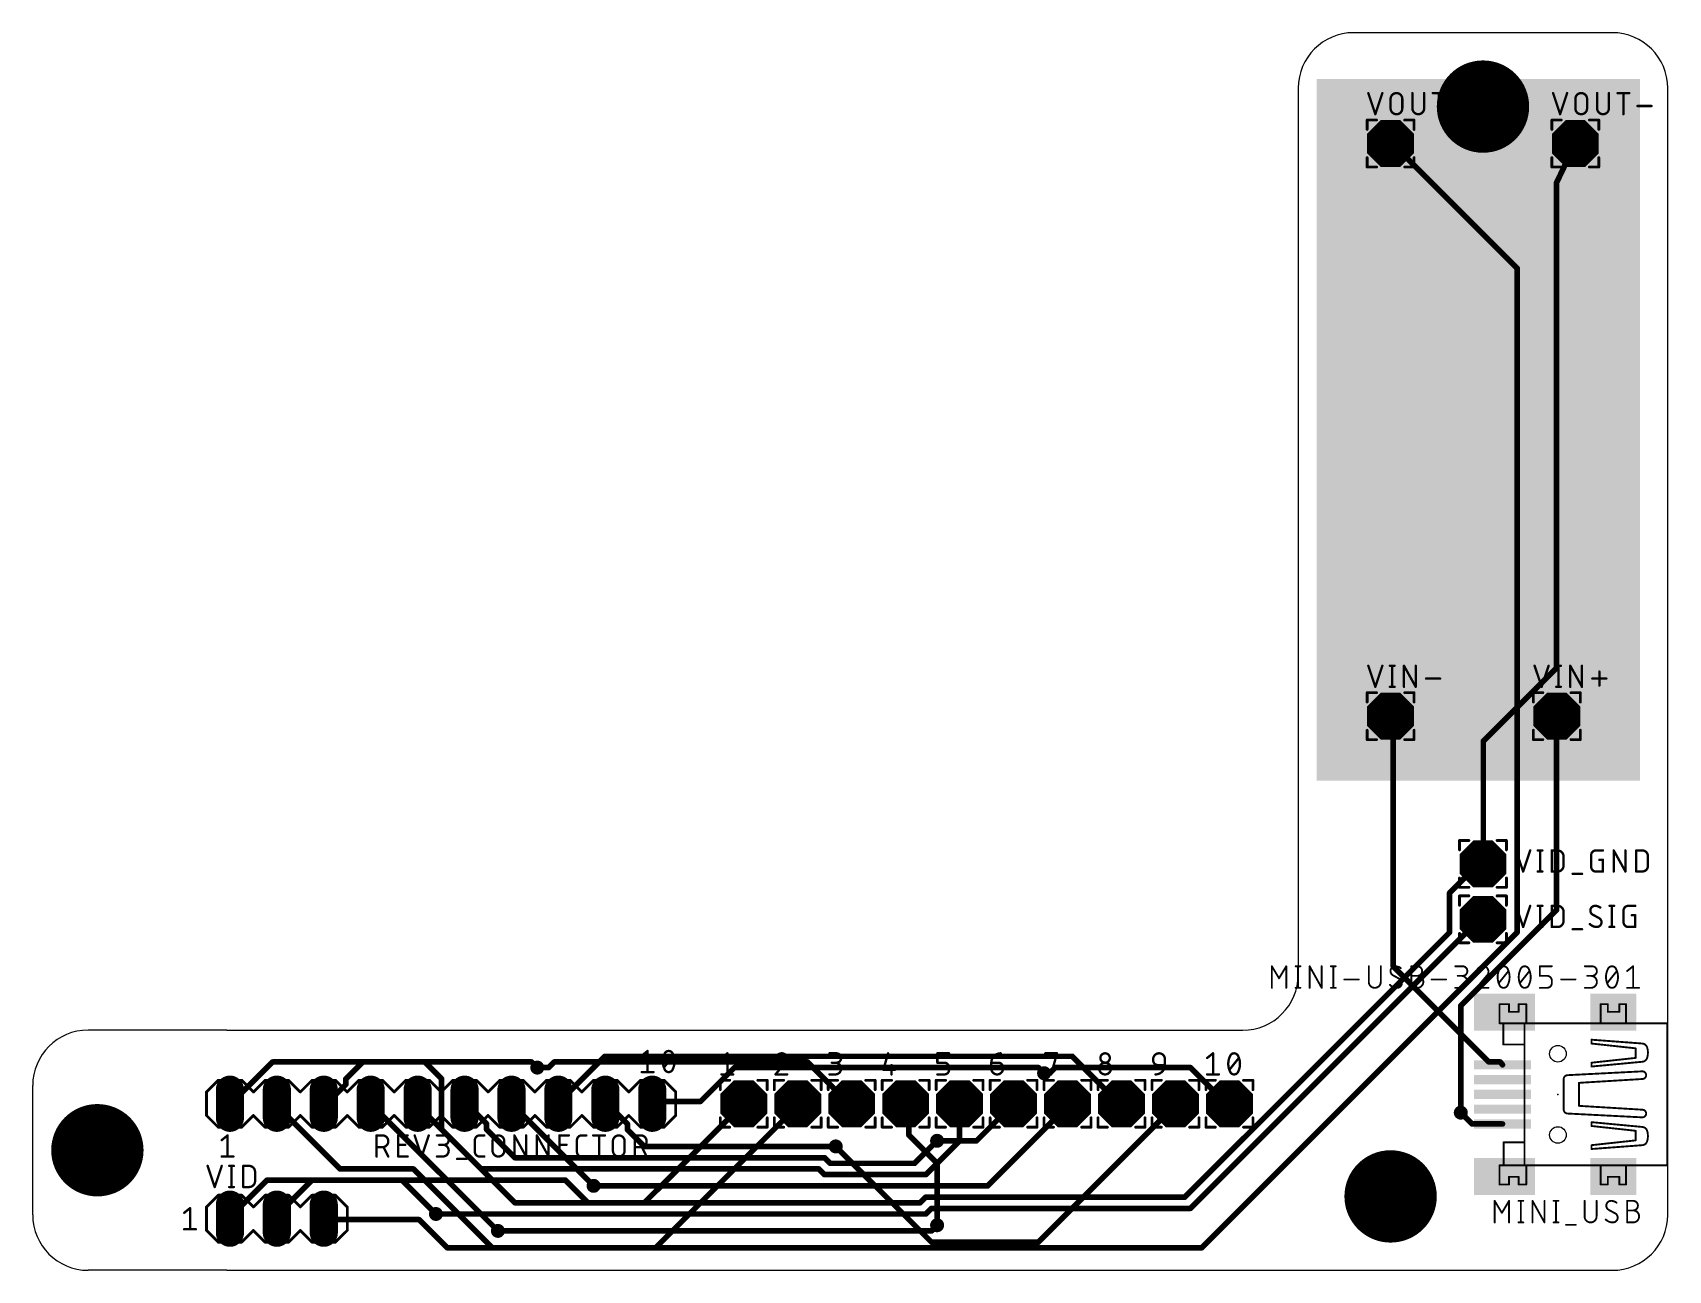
# Model space of a CAD drawing. Extents: x 0 to 88.5, y 0 to 67.
import ezdxf

# ---------------------------------------------------------------- set-up
doc = ezdxf.new("R2010")
doc.units = 0
for name, color, linetype in [('1', 12, 'CONTINUOUS'), ('100', 4, 'CONTINUOUS'), ('16', 132, 'CONTINUOUS'), ('17', 110, 'CONTINUOUS'), ('18', 110, 'CONTINUOUS'), ('20', 31, 'CONTINUOUS'), ('21', 253, 'CONTINUOUS'), ('23', 53, 'CONTINUOUS'), ('25', 253, 'CONTINUOUS'), ('27', 253, 'CONTINUOUS'), ('51', 253, 'CONTINUOUS')]:
    doc.layers.add(name, color=color, linetype=linetype)

# ---------------------------------------------------------------- blocks, each defined once
blk = doc.blocks.new('RECT')
blk.add_solid([(-0.5, -0.5), (0.5, -0.5), (-0.5, 0.5), (0.5, 0.5)])
blk = doc.blocks.new('OCTAGONP')
at = {"const_width": 0.5}
blk.add_lwpolyline([(-0.25, -0.1036), (-0.25, 0.1036), (-0.1036, 0.25), (0.1036, 0.25), (0.25, 0.1036), (0.25, -0.1036), (0.1036, -0.25), (-0.1036, -0.25), (-0.25, -0.1036), (-0.25, 0.1036)], dxfattribs=at)
blk = doc.blocks.new('LONGP100')
at = {"const_width": 1}
blk.add_lwpolyline([(-0.5, 0), (0.5, 0)], dxfattribs=at)
at = {"const_width": 0.5}
for points in [[(-0.5, 0.25, 1), (-0.5, -0.25)], [(0.5, -0.25, 1), (0.5, 0.25)]]:
    blk.add_lwpolyline(points, format="xyb", dxfattribs=at)
blk = doc.blocks.new('ROUNDV')
at = {"const_width": 0.5}
blk.add_lwpolyline([(0, -0.25, 1), (0, 0.25, 1), (0, -0.25)], format="xyb", dxfattribs=at)

msp = doc.modelspace()

# ---------------------------------------------------------------- linework, layer by layer
at = {"layer": '1', "const_width": 0.3048}
for points in [[(82.4808, 58.8767), (83.5, 61)], [(82.4808, 32.6136), (82.4808, 58.8767)], [(78.5184, 28.6512), (82.4808, 32.6136)], [(73.6416, 29.8704), (73.5, 30)], [(73.6416, 29.8704), (73.6416, 16.4592)], [(78.5184, 22.2504), (78.5184, 28.6512)], [(78.5184, 22.2504), (78.5, 22)], [(73.6416, 16.4592), (78.8232, 11.2776)], [(12.9864, 11.2776), (10.8528, 9.144)], [(21.216, 11.2776), (12.9864, 11.2776)], [(22.1304, 10.3632), (21.216, 11.2776)], [(27.9216, 10.9728), (27.312, 10.9728)], [(28.2264, 11.2776), (27.9216, 10.9728)], [(41.9424, 11.2776), (28.2264, 11.2776)], [(44.076, 9.144), (41.9424, 11.2776)], [(55.0488, 10.668), (54.744, 10.668)], [(55.3536, 10.9728), (55.0488, 10.668)], [(62.6688, 10.9728), (55.3536, 10.9728)], [(64.4976, 9.144), (62.6688, 10.9728)], [(78.8232, 11.2776), (79.4328, 11.2776)], [(79.4328, 11.2776), (79.557, 11.125)], [(22.1304, 7.62), (22.1304, 10.3632)], [(10.8528, 9.144), (10.675, 9.017)], [(13.2912, 8.8392), (13.215, 9.017)], [(16.644, 5.4864), (13.2912, 8.8392)], [(18.4728, 8.8392), (18.295, 9.017)], [(25.1784, 2.1336), (18.4728, 8.8392)], [(26.0928, 8.8392), (25.915, 9.017)], [(30.36, 4.572), (26.0928, 8.8392)], [(38.2848, 8.8392), (33.1032, 3.6576)], [(41.3328, 8.8392), (33.7128, 1.2192)], [(38.2848, 8.8392), (38.488, 9.017)], [(41.3328, 8.8392), (41.409, 9.017)], [(44.076, 9.144), (44.33, 9.017)], [(47.4288, 8.8392), (47.251, 9.017)], [(47.4288, 8.8392), (47.4288, 7.3152)], [(52.9152, 8.8392), (51.0864, 7.0104)], [(52.9152, 8.8392), (53.093, 9.017)], [(61.7544, 8.8392), (54.4392, 1.524)], [(61.7544, 8.8392), (61.856, 9.017)], [(64.4976, 9.144), (64.777, 9.017)], [(77.2992, 8.5344), (77.9088, 7.9248)], [(77.9088, 7.9248), (79.4328, 7.9248)], [(79.4328, 7.9248), (79.557, 7.925)], [(26.0928, 3.6576), (22.1304, 7.62)], [(47.4288, 7.3152), (48.9528, 5.7912)], [(51.0864, 7.0104), (48.9528, 7.0104)], [(48.648, 1.524), (43.4664, 6.7056)], [(20.6064, 5.4864), (16.644, 5.4864)], [(24.8736, 1.2192), (20.6064, 5.4864)], [(48.9528, 5.7912), (48.9528, 2.4384)], [(12.6816, 4.8768), (10.8528, 3.048)], [(19.9968, 4.8768), (12.6816, 4.8768)], [(21.8256, 3.048), (19.9968, 4.8768)], [(33.1032, 3.6576), (26.0928, 3.6576)], [(10.8528, 3.048), (10.675, 2.794)], [(33.7128, 1.2192), (24.8736, 1.2192)], [(54.4392, 1.524), (48.648, 1.524)]]:
    msp.add_lwpolyline(points, dxfattribs=at)
at = {"layer": '1', "const_width": 0.1524}
for points in [[(83.5687, 60.967, 1), (83.4313, 61.033)], [(82.557, 58.8767, 1), (82.4046, 58.8767)], [(82.4121, 58.9096, 1), (82.5495, 58.8437)], [(82.5347, 32.5597, 1), (82.4269, 32.6675)], [(82.4046, 32.6136, 1), (82.557, 32.6136)], [(73.5514, 30.0562, 1), (73.4486, 29.9438)], [(73.7178, 29.8704, 1), (73.5654, 29.8704)], [(73.5902, 29.8142, 1), (73.693, 29.9266)], [(78.5946, 28.6512, 1), (78.4422, 28.6512)], [(78.4645, 28.7051, 1), (78.5723, 28.5973)], [(78.4422, 22.2504, 1), (78.5946, 22.2504)], [(78.5944, 22.2448, 1), (78.4424, 22.256)], [(78.424, 22.0056, 1), (78.576, 21.9944)], [(73.6955, 16.5131, 1), (73.5877, 16.4053)], [(73.5654, 16.4592, 1), (73.7178, 16.4592)], [(12.9864, 11.3538, 1), (12.9864, 11.2014)], [(13.0403, 11.2237, 1), (12.9325, 11.3315)], [(21.2699, 11.3315, 1), (21.1621, 11.2237)], [(21.216, 11.2014, 1), (21.216, 11.3538)], [(27.312, 11.049, 1), (27.312, 10.8966)], [(27.8677, 11.0267, 1), (27.9755, 10.9189)], [(27.9216, 10.8966, 1), (27.9216, 11.049)], [(28.2264, 11.3538, 1), (28.2264, 11.2014)], [(28.2803, 11.2237, 1), (28.1725, 11.3315)], [(41.9963, 11.3315, 1), (41.8885, 11.2237)], [(41.9424, 11.2014, 1), (41.9424, 11.3538)], [(54.744, 10.7442, 1), (54.744, 10.5918)], [(54.9949, 10.7219, 1), (55.1027, 10.6141)], [(55.0488, 10.5918, 1), (55.0488, 10.7442)], [(55.3536, 11.049, 1), (55.3536, 10.8966)], [(55.4075, 10.9189, 1), (55.2997, 11.0267)], [(62.7227, 11.0267, 1), (62.6149, 10.9189)], [(62.6688, 10.8966, 1), (62.6688, 11.049)], [(78.8232, 11.3538, 1), (78.8232, 11.2014)], [(78.7693, 11.2237, 1), (78.8771, 11.3315)], [(79.4919, 11.3257, 1), (79.3737, 11.2295)], [(79.4328, 11.2014, 1), (79.4328, 11.3538)], [(79.4979, 11.0769, 1), (79.6161, 11.1731)], [(22.2066, 10.3632, 1), (22.0542, 10.3632)], [(22.0765, 10.3093, 1), (22.1843, 10.4171)], [(10.6307, 9.079, 1), (10.7193, 8.955)], [(10.7989, 9.1979, 1), (10.9067, 9.0901)], [(10.8971, 9.082, 1), (10.8085, 9.206)], [(13.285, 9.047, 1), (13.145, 8.987)], [(13.3451, 8.8931, 1), (13.2373, 8.7853)], [(13.2212, 8.8092, 1), (13.3612, 8.8692)], [(18.3489, 9.0709, 1), (18.2411, 8.9631)], [(18.5267, 8.8931, 1), (18.4189, 8.7853)], [(18.4189, 8.7853, 1), (18.5267, 8.8931)], [(25.9689, 9.0709, 1), (25.8611, 8.9631)], [(26.1467, 8.8931, 1), (26.0389, 8.7853)], [(26.0389, 8.7853, 1), (26.1467, 8.8931)], [(38.2346, 8.8965, 1), (38.335, 8.7819)], [(38.3387, 8.7853, 1), (38.2309, 8.8931)], [(38.5382, 8.9597, 1), (38.4378, 9.0743)], [(41.2628, 8.8692, 1), (41.4028, 8.8092)], [(41.3867, 8.7853, 1), (41.2789, 8.8931)], [(41.479, 8.987, 1), (41.339, 9.047)], [(44.1101, 9.2122, 1), (44.0419, 9.0758)], [(44.0221, 9.0901, 1), (44.1299, 9.1979)], [(44.2959, 8.9488, 1), (44.3641, 9.0852)], [(47.3049, 9.0709, 1), (47.1971, 8.9631)], [(47.505, 8.8392, 1), (47.3526, 8.8392)], [(47.3749, 8.7853, 1), (47.4827, 8.8931)], [(52.8613, 8.8931, 1), (52.9691, 8.7853)], [(52.9691, 8.7853, 1), (52.8613, 8.8931)], [(53.1469, 8.9631, 1), (53.0391, 9.0709)], [(61.6882, 8.877, 1), (61.8206, 8.8014)], [(61.8083, 8.7853, 1), (61.7005, 8.8931)], [(61.9222, 8.9792, 1), (61.7898, 9.0548)], [(64.5291, 9.2134, 1), (64.4661, 9.0746)], [(64.4437, 9.0901, 1), (64.5515, 9.1979)], [(64.7455, 8.9476, 1), (64.8085, 9.0864)], [(77.3531, 8.5883, 1), (77.2453, 8.4805)], [(77.9088, 8.001, 1), (77.9088, 7.8486)], [(77.8549, 7.8709, 1), (77.9627, 7.9787)], [(79.4327, 8.001, 1), (79.4329, 7.8486)], [(79.4328, 7.8486, 1), (79.4328, 8.001)], [(79.5571, 7.8488, 1), (79.5569, 8.0012)], [(22.1843, 7.6739, 1), (22.0765, 7.5661)], [(22.0542, 7.62, 1), (22.2066, 7.62)], [(47.4827, 7.3691, 1), (47.3749, 7.2613)], [(47.3526, 7.3152, 1), (47.505, 7.3152)], [(48.9528, 7.0866, 1), (48.9528, 6.9342)], [(51.0325, 7.0643, 1), (51.1403, 6.9565)], [(51.0864, 6.9342, 1), (51.0864, 7.0866)], [(43.5203, 6.7595, 1), (43.4125, 6.6517)], [(16.644, 5.5626, 1), (16.644, 5.4102)], [(16.5901, 5.4325, 1), (16.6979, 5.5403)], [(20.6603, 5.5403, 1), (20.5525, 5.4325)], [(20.6064, 5.4102, 1), (20.6064, 5.5626)], [(49.029, 5.7912, 1), (48.8766, 5.7912)], [(48.8989, 5.7373, 1), (49.0067, 5.8451)], [(12.6816, 4.953, 1), (12.6816, 4.8006)], [(12.7355, 4.8229, 1), (12.6277, 4.9307)], [(20.0507, 4.9307, 1), (19.9429, 4.8229)], [(19.9968, 4.8006, 1), (19.9968, 4.953)], [(30.3061, 4.5181, 1), (30.4139, 4.6259)], [(26.0928, 3.7338, 1), (26.0928, 3.5814)], [(26.0389, 3.6037, 1), (26.1467, 3.7115)], [(33.0493, 3.7115, 1), (33.1571, 3.6037)], [(33.1032, 3.5814, 1), (33.1032, 3.7338)], [(10.6126, 2.8377, 1), (10.7374, 2.7503)], [(10.7989, 3.1019, 1), (10.9067, 2.9941)], [(10.9152, 3.0043, 1), (10.7904, 3.0917)], [(21.7717, 2.9941, 1), (21.8795, 3.1019)], [(25.1245, 2.0797, 1), (25.2323, 2.1875)], [(48.8766, 2.4384, 1), (49.029, 2.4384)], [(24.8736, 1.2954, 1), (24.8736, 1.143)], [(24.8197, 1.1653, 1), (24.9275, 1.2731)], [(33.6589, 1.2731, 1), (33.7667, 1.1653)], [(33.7128, 1.143, 1), (33.7128, 1.2954)], [(48.648, 1.6002, 1), (48.648, 1.4478)], [(48.5941, 1.4701, 1), (48.7019, 1.5779)], [(54.3853, 1.5779, 1), (54.4931, 1.4701)], [(54.4392, 1.4478, 1), (54.4392, 1.6002)]]:
    msp.add_lwpolyline(points, format="xyb", dxfattribs=at)
at = {"layer": '16', "const_width": 0.3048}
for points in [[(73.6416, 60.96), (73.5, 61)], [(73.6416, 60.96), (80.3472, 54.2544)], [(80.3472, 54.2544), (80.3472, 18.288)], [(82.4808, 29.8704), (82.5, 30)], [(82.4808, 29.8704), (82.4808, 19.5072)], [(78.2136, 21.9456), (78.5, 22)], [(78.2136, 21.9456), (76.6896, 20.4216)], [(76.6896, 20.4216), (76.6896, 18.288)], [(82.4808, 19.5072), (77.2992, 14.3256)], [(78.2136, 18.8976), (62.6688, 3.3528)], [(78.2136, 18.8976), (78.5, 19)], [(76.6896, 18.288), (62.364, 3.9624)], [(80.3472, 18.288), (63.2784, 1.2192)], [(77.2992, 14.3256), (77.2992, 8.5344)], [(30.9696, 11.5824), (28.5312, 9.144)], [(56.268, 11.5824), (30.9696, 11.5824)], [(58.7064, 9.144), (56.268, 11.5824)], [(17.8632, 11.2776), (16.9488, 10.3632)], [(27.0072, 11.2776), (17.8632, 11.2776)], [(27.312, 10.9728), (27.0072, 11.2776)], [(37.98, 10.9728), (36.1512, 9.144)], [(54.4392, 10.9728), (37.98, 10.9728)], [(54.744, 10.668), (54.4392, 10.9728)], [(16.9488, 10.0584), (16.0344, 9.144)], [(16.9488, 10.3632), (16.9488, 10.0584)], [(16.0344, 9.144), (15.755, 9.017)], [(20.9112, 8.8392), (20.835, 9.017)], [(24.264, 5.4864), (20.9112, 8.8392)], [(23.6544, 8.8392), (23.375, 9.017)], [(24.5688, 7.9248), (23.6544, 8.8392)], [(28.5312, 9.144), (28.455, 9.017)], [(31.2744, 8.8392), (30.995, 9.017)], [(32.1888, 7.9248), (31.2744, 8.8392)], [(33.7128, 9.144), (33.535, 9.017)], [(36.1512, 9.144), (33.7128, 9.144)], [(50.172, 8.8392), (50.172, 9.017)], [(50.172, 8.8392), (50.172, 7.0104)], [(55.9632, 8.8392), (51.696, 4.572)], [(55.9632, 8.8392), (56.014, 9.017)], [(58.7064, 9.144), (58.935, 9.017)], [(24.5688, 7.62), (24.5688, 7.9248)], [(32.1888, 7.62), (32.1888, 7.9248)], [(26.0928, 6.096), (24.5688, 7.62)], [(33.1032, 6.7056), (32.1888, 7.62)], [(48.9528, 7.0104), (47.7336, 5.7912)], [(50.172, 7.0104), (48.3432, 5.1816)], [(42.8568, 6.096), (26.0928, 6.096)], [(43.4664, 6.7056), (33.1032, 6.7056)], [(43.1616, 5.7912), (42.8568, 6.096)], [(42.552, 5.4864), (24.264, 5.4864)], [(42.8568, 5.1816), (42.552, 5.4864)], [(48.3432, 5.1816), (42.8568, 5.1816)], [(47.7336, 5.7912), (43.1616, 5.7912)], [(15.12, 4.8768), (13.2912, 3.048)], [(28.836, 4.8768), (15.12, 4.8768)], [(30.0552, 3.6576), (28.836, 4.8768)], [(51.696, 4.572), (30.36, 4.572)], [(48.0384, 3.6576), (30.0552, 3.6576)], [(48.3432, 3.9624), (48.0384, 3.6576)], [(62.364, 3.9624), (48.3432, 3.9624)], [(13.2912, 3.048), (13.215, 2.794)], [(16.0344, 2.7432), (15.755, 2.794)], [(20.9112, 2.7432), (16.0344, 2.7432)], [(22.4352, 1.2192), (20.9112, 2.7432)], [(48.3432, 3.048), (21.8256, 3.048)], [(48.648, 3.3528), (48.3432, 3.048)], [(62.6688, 3.3528), (48.648, 3.3528)], [(48.648, 2.1336), (25.1784, 2.1336)], [(48.9528, 2.4384), (48.648, 2.1336)], [(63.2784, 1.2192), (22.4352, 1.2192)]]:
    msp.add_lwpolyline(points, dxfattribs=at)
at = {"layer": '16', "const_width": 0.1524}
for points in [[(73.5207, 61.0733, 1), (73.4793, 60.9267)], [(73.6955, 61.0139, 1), (73.5877, 60.9061)], [(73.6209, 60.8867, 1), (73.6623, 61.0333)], [(80.4234, 54.2544, 1), (80.271, 54.2544)], [(80.2933, 54.2005, 1), (80.4011, 54.3083)], [(82.5754, 29.9888, 1), (82.4246, 30.0112)], [(82.557, 29.8704, 1), (82.4046, 29.8704)], [(82.4054, 29.8816, 1), (82.5562, 29.8592)], [(78.5142, 21.9251, 1), (78.4858, 22.0749)], [(78.1994, 22.0205, 1), (78.2278, 21.8707)], [(78.2675, 21.8917, 1), (78.1597, 21.9995)], [(76.7658, 20.4216, 1), (76.6134, 20.4216)], [(76.6357, 20.4755, 1), (76.7435, 20.3677)], [(82.4046, 19.5072, 1), (82.557, 19.5072)], [(82.5347, 19.4533, 1), (82.4269, 19.5611)], [(78.1879, 18.9694, 1), (78.2393, 18.8258)], [(78.2675, 18.8437, 1), (78.1597, 18.9515)], [(78.5257, 18.9282, 1), (78.4743, 19.0718)], [(76.6134, 18.288, 1), (76.7658, 18.288)], [(76.7435, 18.2341, 1), (76.6357, 18.3419)], [(80.271, 18.288, 1), (80.4234, 18.288)], [(80.4011, 18.2341, 1), (80.2933, 18.3419)], [(77.3754, 14.3256, 1), (77.223, 14.3256)], [(77.2453, 14.3795, 1), (77.3531, 14.2717)], [(30.9696, 11.6586, 1), (30.9696, 11.5062)], [(31.0235, 11.5285, 1), (30.9157, 11.6363)], [(56.3219, 11.6363, 1), (56.2141, 11.5285)], [(56.268, 11.5062, 1), (56.268, 11.6586)], [(17.8632, 11.3538, 1), (17.8632, 11.2014)], [(17.9171, 11.2237, 1), (17.8093, 11.3315)], [(27.0611, 11.3315, 1), (26.9533, 11.2237)], [(27.0072, 11.2014, 1), (27.0072, 11.3538)], [(27.2581, 10.9189, 1), (27.3659, 11.0267)], [(37.98, 11.049, 1), (37.98, 10.8966)], [(38.0339, 10.9189, 1), (37.9261, 11.0267)], [(54.4931, 11.0267, 1), (54.3853, 10.9189)], [(54.4392, 10.8966, 1), (54.4392, 11.049)], [(54.6901, 10.6141, 1), (54.7979, 10.7219)], [(17.025, 10.3632, 1), (16.8726, 10.3632)], [(16.8949, 10.4171, 1), (17.0027, 10.3093)], [(16.8726, 10.0584, 1), (17.025, 10.0584)], [(17.0027, 10.0045, 1), (16.8949, 10.1123)], [(15.7235, 9.0864, 1), (15.7865, 8.9476)], [(15.9805, 9.1979, 1), (16.0883, 9.0901)], [(16.0659, 9.0746, 1), (16.0029, 9.2134)], [(20.905, 9.047, 1), (20.765, 8.987)], [(20.9651, 8.8931, 1), (20.8573, 8.7853)], [(20.8412, 8.8092, 1), (20.9812, 8.8692)], [(23.4159, 9.0813, 1), (23.3341, 8.9527)], [(23.7083, 8.8931, 1), (23.6005, 8.7853)], [(23.6135, 8.7749, 1), (23.6953, 8.9035)], [(28.3897, 9.0562, 1), (28.5203, 8.9778)], [(28.4773, 9.1979, 1), (28.5851, 9.0901)], [(28.5965, 9.1048, 1), (28.4659, 9.1832)], [(31.0359, 9.0813, 1), (30.9541, 8.9527)], [(31.3283, 8.8931, 1), (31.2205, 8.7853)], [(31.2335, 8.7749, 1), (31.3153, 8.9035)], [(33.4907, 9.079, 1), (33.5793, 8.955)], [(33.7128, 9.2202, 1), (33.7128, 9.0678)], [(33.7571, 9.082, 1), (33.6685, 9.206)], [(36.0973, 9.1979, 1), (36.2051, 9.0901)], [(36.1512, 9.0678, 1), (36.1512, 9.2202)], [(50.2482, 9.017, 1), (50.0958, 9.017)], [(50.2482, 8.8392, 1), (50.0958, 8.8392)], [(50.0958, 8.8392, 1), (50.2482, 8.8392)], [(55.8899, 8.8601, 1), (56.0365, 8.8183)], [(56.0171, 8.7853, 1), (55.9093, 8.8931)], [(56.0873, 8.9961, 1), (55.9407, 9.0379)], [(58.7434, 9.2106, 1), (58.6694, 9.0774)], [(58.6525, 9.0901, 1), (58.7603, 9.1979)], [(58.898, 8.9504, 1), (58.972, 9.0836)], [(24.645, 7.9248, 1), (24.4926, 7.9248)], [(24.5149, 7.8709, 1), (24.6227, 7.9787)], [(32.265, 7.9248, 1), (32.1126, 7.9248)], [(32.1349, 7.8709, 1), (32.2427, 7.9787)], [(77.223, 8.5344, 1), (77.3754, 8.5344)], [(24.6227, 7.6739, 1), (24.5149, 7.5661)], [(24.4926, 7.62, 1), (24.645, 7.62)], [(32.2427, 7.6739, 1), (32.1349, 7.5661)], [(32.1126, 7.62, 1), (32.265, 7.62)], [(49.0067, 6.9565, 1), (48.8989, 7.0643)], [(50.0958, 7.0104, 1), (50.2482, 7.0104)], [(50.2259, 6.9565, 1), (50.1181, 7.0643)], [(26.0928, 6.1722, 1), (26.0928, 6.0198)], [(26.0389, 6.0421, 1), (26.1467, 6.1499)], [(33.1032, 6.7818, 1), (33.1032, 6.6294)], [(33.0493, 6.6517, 1), (33.1571, 6.7595)], [(42.9107, 6.1499, 1), (42.8029, 6.0421)], [(42.8568, 6.0198, 1), (42.8568, 6.1722)], [(43.4664, 6.6294, 1), (43.4664, 6.7818)], [(24.264, 5.5626, 1), (24.264, 5.4102)], [(24.2101, 5.4325, 1), (24.3179, 5.5403)], [(42.6059, 5.5403, 1), (42.4981, 5.4325)], [(42.552, 5.4102, 1), (42.552, 5.5626)], [(42.8568, 5.2578, 1), (42.8568, 5.1054)], [(43.1616, 5.8674, 1), (43.1616, 5.715)], [(43.1077, 5.7373, 1), (43.2155, 5.8451)], [(47.6797, 5.8451, 1), (47.7875, 5.7373)], [(47.7336, 5.715, 1), (47.7336, 5.8674)], [(48.3432, 5.1054, 1), (48.3432, 5.2578)], [(15.12, 4.953, 1), (15.12, 4.8006)], [(15.1739, 4.8229, 1), (15.0661, 4.9307)], [(28.8899, 4.9307, 1), (28.7821, 4.8229)], [(28.836, 4.8006, 1), (28.836, 4.953)], [(30.36, 4.6482, 1), (30.36, 4.4958)], [(42.8029, 5.1277, 1), (42.9107, 5.2355)], [(48.2893, 5.2355, 1), (48.3971, 5.1277)], [(51.6421, 4.6259, 1), (51.7499, 4.5181)], [(51.696, 4.4958, 1), (51.696, 4.6482)], [(30.0552, 3.7338, 1), (30.0552, 3.5814)], [(30.0013, 3.6037, 1), (30.1091, 3.7115)], [(47.9845, 3.7115, 1), (48.0923, 3.6037)], [(48.0384, 3.5814, 1), (48.0384, 3.7338)], [(48.3432, 4.0386, 1), (48.3432, 3.8862)], [(48.3971, 3.9085, 1), (48.2893, 4.0163)], [(62.3101, 4.0163, 1), (62.4179, 3.9085)], [(62.364, 3.8862, 1), (62.364, 4.0386)], [(13.142, 2.8159, 1), (13.288, 2.7721)], [(13.2373, 3.1019, 1), (13.3451, 2.9941)], [(13.3642, 3.0261, 1), (13.2182, 3.0699)], [(15.7686, 2.869, 1), (15.7414, 2.719)], [(16.0344, 2.8194, 1), (16.0344, 2.667)], [(16.0208, 2.6682, 1), (16.048, 2.8182)], [(20.9651, 2.7971, 1), (20.8573, 2.6893)], [(20.9112, 2.667, 1), (20.9112, 2.8194)], [(21.8256, 3.1242, 1), (21.8256, 2.9718)], [(48.2893, 3.1019, 1), (48.3971, 2.9941)], [(48.3432, 2.9718, 1), (48.3432, 3.1242)], [(48.648, 3.429, 1), (48.648, 3.2766)], [(48.7019, 3.2989, 1), (48.5941, 3.4067)], [(62.6149, 3.4067, 1), (62.7227, 3.2989)], [(62.6688, 3.2766, 1), (62.6688, 3.429)], [(25.1784, 2.2098, 1), (25.1784, 2.0574)], [(48.5941, 2.1875, 1), (48.7019, 2.0797)], [(48.648, 2.0574, 1), (48.648, 2.2098)], [(49.0067, 2.3845, 1), (48.8989, 2.4923)], [(22.4352, 1.2954, 1), (22.4352, 1.143)], [(22.3813, 1.1653, 1), (22.4891, 1.2731)], [(63.2245, 1.2731, 1), (63.3323, 1.1653)], [(63.2784, 1.143, 1), (63.2784, 1.2954)]]:
    msp.add_lwpolyline(points, format="xyb", dxfattribs=at)
at = {"layer": '20'}
for p, q in [((85.5, 67), (71.5, 67)), ((68.5, 64), (68.5, 16)), ((88.5, 3), (88.5, 64)), ((10.5, 13), (3, 13)), ((10.5, 13), (65.5, 13)), ((0, 3), (0, 10)), ((10.5, 0), (3, 0)), ((10.5, 0), (85.5, 0))]:
    msp.add_line(p, q, dxfattribs=at)
for centre in [(82.557, 11.725), (82.557, 7.325)]:
    msp.add_circle(centre, 0.45, dxfattribs=at)
for centre, start, end in [((71.5, 64), 90, 180), ((85.5, 64), 0, 90), ((65.5, 16), 270, 0), ((3, 10), 90, 180), ((3, 3), 180, 270), ((85.5, 3), 270, 0)]:
    msp.add_arc(centre, 3, start, end, dxfattribs=at)
at = {"layer": '21'}
for points, const_width in [([(72.23, 62.27), (72.738, 62.27)], 0.1524), ([(72.23, 62.27), (72.23, 61.762)], 0.1524), ([(74.77, 62.27), (74.262, 62.27)], 0.1524), ([(74.77, 62.27), (74.77, 61.762)], 0.1524), ([(82.23, 62.27), (82.738, 62.27)], 0.1524), ([(82.23, 62.27), (82.23, 61.762)], 0.1524), ([(84.77, 62.27), (84.262, 62.27)], 0.1524), ([(84.77, 62.27), (84.77, 61.762)], 0.1524), ([(72.23, 59.73), (72.23, 60.238)], 0.1524), ([(74.77, 59.73), (74.77, 60.238)], 0.1524), ([(82.23, 59.73), (82.23, 60.238)], 0.1524), ([(84.77, 59.73), (84.77, 60.238)], 0.1524), ([(72.23, 59.73), (72.738, 59.73)], 0.1524), ([(74.262, 59.73), (74.77, 59.73)], 0.1524), ([(82.23, 59.73), (82.738, 59.73)], 0.1524), ([(84.262, 59.73), (84.77, 59.73)], 0.1524), ([(72.23, 31.27), (72.738, 31.27)], 0.1524), ([(72.23, 31.27), (72.23, 30.762)], 0.1524), ([(74.77, 31.27), (74.262, 31.27)], 0.1524), ([(74.77, 31.27), (74.77, 30.762)], 0.1524), ([(81.23, 31.27), (81.738, 31.27)], 0.1524), ([(81.23, 31.27), (81.23, 30.762)], 0.1524), ([(83.77, 31.27), (83.262, 31.27)], 0.1524), ([(83.77, 31.27), (83.77, 30.762)], 0.1524), ([(72.23, 28.73), (72.23, 29.238)], 0.1524), ([(74.77, 28.73), (74.77, 29.238)], 0.1524), ([(81.23, 28.73), (81.23, 29.238)], 0.1524), ([(83.77, 28.73), (83.77, 29.238)], 0.1524), ([(72.23, 28.73), (72.738, 28.73)], 0.1524), ([(74.262, 28.73), (74.77, 28.73)], 0.1524), ([(81.23, 28.73), (81.738, 28.73)], 0.1524), ([(83.262, 28.73), (83.77, 28.73)], 0.1524), ([(77.23, 23.27), (77.738, 23.27)], 0.1524), ([(77.23, 23.27), (77.23, 22.762)], 0.1524), ([(79.77, 23.27), (79.262, 23.27)], 0.1524), ([(79.77, 23.27), (79.77, 22.762)], 0.1524), ([(77.23, 20.73), (77.23, 21.238)], 0.1524), ([(79.77, 20.73), (79.77, 21.238)], 0.1524), ([(77.23, 20.73), (77.738, 20.73)], 0.1524), ([(79.262, 20.73), (79.77, 20.73)], 0.1524), ([(77.23, 20.27), (77.738, 20.27)], 0.1524), ([(77.23, 20.27), (77.23, 19.762)], 0.1524), ([(79.77, 20.27), (79.262, 20.27)], 0.1524), ([(79.77, 20.27), (79.77, 19.762)], 0.1524), ([(77.23, 17.73), (77.23, 18.238)], 0.1524), ([(77.23, 17.73), (77.738, 17.73)], 0.1524), ([(79.262, 17.73), (79.77, 17.73)], 0.1524), ([(79.77, 17.73), (79.77, 18.238)], 0.1524), ([(81.4728, 13.3722), (84.1601, 13.3722)], 0.1016), ([(88.4752, 13.3664), (86.9716, 13.3664)], 0.1016), ([(88.4752, 13.3665), (88.4752, 13.3664)], 0.1016), ([(88.4752, 13.3664), (88.4752, 5.6834)], 0.1016), ([(88.4798, 13.3723), (88.4798, 5.6777)], 0.1016), ([(79.5997, 12.8574), (79.5997, 12.2248)], 0.1016), ([(80.7472, 12.2249), (80.7472, 12.8492)], 0.1016), ([(84.3741, 12.4839), (87.1255, 12.2762)], 0.1016), ([(84.3741, 12.2762), (84.3741, 12.4839)], 0.1016), ([(32.9635, 11.6205), (33.281, 11.8745)], 0.127), ([(33.281, 11.8745), (33.281, 10.7315)], 0.127), ([(34.17, 10.9855), (34.678, 11.6205)], 0.127), ([(79.5997, 12.2248), (80.7472, 12.2248)], 0.1016), ([(86.7621, 12.0167), (84.3741, 12.2762)], 0.1016), ([(84.3741, 11.238), (86.7621, 11.4975)], 0.1016), ([(86.7621, 11.4975), (86.7621, 12.0167)], 0.1016), ([(32.9635, 10.7315), (33.5985, 10.7315)], 0.127), ([(87.1254, 10.7707), (83.0762, 10.5631)], 0.1016), ([(87.1255, 11.2899), (84.3741, 11.0303)], 0.1016), ([(84.3741, 11.0303), (84.3741, 11.238)], 0.1016), ([(10.04, 10.287), (9.405, 9.652)], 0.1524), ([(10.04, 10.287), (11.31, 10.287)], 0.1524), ([(11.31, 10.287), (11.945, 9.652)], 0.1524), ([(11.945, 9.652), (12.58, 10.287)], 0.1524), ([(12.58, 10.287), (13.85, 10.287)], 0.1524), ([(13.85, 10.287), (14.485, 9.652)], 0.1524), ([(14.485, 9.652), (15.12, 10.287)], 0.1524), ([(15.12, 10.287), (16.39, 10.287)], 0.1524), ([(16.39, 10.287), (17.025, 9.652)], 0.1524), ([(17.66, 10.287), (17.025, 9.652)], 0.1524), ([(17.66, 10.287), (18.93, 10.287)], 0.1524), ([(18.93, 10.287), (19.565, 9.652)], 0.1524), ([(20.2, 10.287), (19.565, 9.652)], 0.1524), ([(20.2, 10.287), (21.47, 10.287)], 0.1524), ([(21.47, 10.287), (22.105, 9.652)], 0.1524), ([(22.105, 9.652), (22.74, 10.287)], 0.1524), ([(22.74, 10.287), (24.01, 10.287)], 0.1524), ([(24.01, 10.287), (24.645, 9.652)], 0.1524), ([(24.645, 9.652), (25.28, 10.287)], 0.1524), ([(25.28, 10.287), (26.55, 10.287)], 0.1524), ([(26.55, 10.287), (27.185, 9.652)], 0.1524), ([(27.82, 10.287), (27.185, 9.652)], 0.1524), ([(27.82, 10.287), (29.09, 10.287)], 0.1524), ([(29.09, 10.287), (29.725, 9.652)], 0.1524), ([(30.36, 10.287), (29.725, 9.652)], 0.1524), ([(30.36, 10.287), (31.63, 10.287)], 0.1524), ([(31.63, 10.287), (32.265, 9.652)], 0.1524), ([(32.265, 9.652), (32.9, 10.287)], 0.1524), ([(32.9, 10.287), (34.17, 10.287)], 0.1524), ([(34.17, 10.287), (34.805, 9.652)], 0.1524), ([(37.218, 10.287), (37.726, 10.287)], 0.1524), ([(37.218, 10.287), (37.218, 9.779)], 0.1524), ([(39.758, 10.287), (39.25, 10.287)], 0.1524), ([(39.758, 10.287), (39.758, 9.779)], 0.1524), ([(40.139, 10.287), (40.647, 10.287)], 0.1524), ([(40.139, 10.287), (40.139, 9.779)], 0.1524), ([(42.679, 10.287), (42.171, 10.287)], 0.1524), ([(42.679, 10.287), (42.679, 9.779)], 0.1524), ([(43.06, 10.287), (43.568, 10.287)], 0.1524), ([(43.06, 10.287), (43.06, 9.779)], 0.1524), ([(45.6, 10.287), (45.092, 10.287)], 0.1524), ([(45.6, 10.287), (45.6, 9.779)], 0.1524), ([(45.981, 10.287), (46.489, 10.287)], 0.1524), ([(45.981, 10.287), (45.981, 9.779)], 0.1524), ([(48.521, 10.287), (48.013, 10.287)], 0.1524), ([(48.521, 10.287), (48.521, 9.779)], 0.1524), ([(48.902, 10.287), (49.41, 10.287)], 0.1524), ([(48.902, 10.287), (48.902, 9.779)], 0.1524), ([(51.442, 10.287), (50.934, 10.287)], 0.1524), ([(51.442, 10.287), (51.442, 9.779)], 0.1524), ([(51.823, 10.287), (52.331, 10.287)], 0.1524), ([(51.823, 10.287), (51.823, 9.779)], 0.1524), ([(54.363, 10.287), (53.855, 10.287)], 0.1524), ([(54.363, 10.287), (54.363, 9.779)], 0.1524), ([(54.744, 10.287), (55.252, 10.287)], 0.1524), ([(54.744, 10.287), (54.744, 9.779)], 0.1524), ([(57.284, 10.287), (56.776, 10.287)], 0.1524), ([(57.284, 10.287), (57.284, 9.779)], 0.1524), ([(57.665, 10.287), (58.173, 10.287)], 0.1524), ([(57.665, 10.287), (57.665, 9.779)], 0.1524), ([(60.205, 10.287), (59.697, 10.287)], 0.1524), ([(60.205, 10.287), (60.205, 9.779)], 0.1524), ([(60.586, 10.287), (61.094, 10.287)], 0.1524), ([(60.586, 10.287), (60.586, 9.779)], 0.1524), ([(63.126, 10.287), (62.618, 10.287)], 0.1524), ([(63.126, 10.287), (63.126, 9.779)], 0.1524), ([(63.507, 10.287), (64.015, 10.287)], 0.1524), ([(63.507, 10.287), (63.507, 9.779)], 0.1524), ([(66.047, 10.287), (65.539, 10.287)], 0.1524), ([(66.047, 10.287), (66.047, 9.779)], 0.1524), ([(82.8686, 10.3554), (82.8686, 8.6943)], 0.1016), ([(87.1255, 10.3554), (83.6992, 10.1478)], 0.1016), ([(83.6992, 10.1478), (83.6992, 8.9018)], 0.1016), ([(9.405, 9.652), (9.405, 8.382)], 0.1524), ([(34.805, 9.652), (34.805, 8.382)], 0.1524), ([(87.1255, 8.6944), (83.6992, 8.902)], 0.1016), ([(9.405, 8.382), (10.04, 7.747)], 0.1524), ([(11.945, 8.382), (11.31, 7.747)], 0.1524), ([(12.58, 7.747), (11.945, 8.382)], 0.1524), ([(14.485, 8.382), (13.85, 7.747)], 0.1524), ([(15.12, 7.747), (14.485, 8.382)], 0.1524), ([(17.025, 8.382), (16.39, 7.747)], 0.1524), ([(17.025, 8.382), (17.66, 7.747)], 0.1524), ([(19.565, 8.382), (18.93, 7.747)], 0.1524), ([(19.565, 8.382), (20.2, 7.747)], 0.1524), ([(22.105, 8.382), (21.47, 7.747)], 0.1524), ([(22.74, 7.747), (22.105, 8.382)], 0.1524), ([(24.645, 8.382), (24.01, 7.747)], 0.1524), ([(25.28, 7.747), (24.645, 8.382)], 0.1524), ([(27.185, 8.382), (26.55, 7.747)], 0.1524), ([(27.185, 8.382), (27.82, 7.747)], 0.1524), ([(29.725, 8.382), (29.09, 7.747)], 0.1524), ([(29.725, 8.382), (30.36, 7.747)], 0.1524), ([(32.265, 8.382), (31.63, 7.747)], 0.1524), ([(32.9, 7.747), (32.265, 8.382)], 0.1524), ([(34.805, 8.382), (34.17, 7.747)], 0.1524), ([(37.218, 7.747), (37.218, 8.255)], 0.1524), ([(39.758, 7.747), (39.758, 8.255)], 0.1524), ([(40.139, 7.747), (40.139, 8.255)], 0.1524), ([(42.679, 7.747), (42.679, 8.255)], 0.1524), ([(43.06, 7.747), (43.06, 8.255)], 0.1524), ([(45.6, 7.747), (45.6, 8.255)], 0.1524), ([(45.981, 7.747), (45.981, 8.255)], 0.1524), ([(48.521, 7.747), (48.521, 8.255)], 0.1524), ([(48.902, 7.747), (48.902, 8.255)], 0.1524), ([(51.442, 7.747), (51.442, 8.255)], 0.1524), ([(51.823, 7.747), (51.823, 8.255)], 0.1524), ([(54.363, 7.747), (54.363, 8.255)], 0.1524), ([(54.744, 7.747), (54.744, 8.255)], 0.1524), ([(57.284, 7.747), (57.284, 8.255)], 0.1524), ([(57.665, 7.747), (57.665, 8.255)], 0.1524), ([(60.205, 7.747), (60.205, 8.255)], 0.1524), ([(60.586, 7.747), (60.586, 8.255)], 0.1524), ([(63.126, 7.747), (63.126, 8.255)], 0.1524), ([(63.507, 7.747), (63.507, 8.255)], 0.1524), ([(66.047, 7.747), (66.047, 8.255)], 0.1524), ([(87.1254, 8.2791), (83.0762, 8.4867)], 0.1016), ([(87.1255, 7.7599), (84.3741, 8.0195)], 0.1016), ([(84.3741, 8.0195), (84.3741, 7.8118)], 0.1016), ([(87.3331, 8.4867), (87.3331, 8.4868)], 0.1016), ([(11.31, 7.747), (10.04, 7.747)], 0.1524), ([(10.2305, 7.0485), (10.548, 7.3025)], 0.127), ([(10.548, 7.3025), (10.548, 6.1595)], 0.127), ([(13.85, 7.747), (12.58, 7.747)], 0.1524), ([(16.39, 7.747), (15.12, 7.747)], 0.1524), ([(18.93, 7.747), (17.66, 7.747)], 0.1524), ([(21.47, 7.747), (20.2, 7.747)], 0.1524), ([(24.01, 7.747), (22.74, 7.747)], 0.1524), ([(26.55, 7.747), (25.28, 7.747)], 0.1524), ([(29.09, 7.747), (27.82, 7.747)], 0.1524), ([(31.63, 7.747), (30.36, 7.747)], 0.1524), ([(34.17, 7.747), (32.9, 7.747)], 0.1524), ([(37.218, 7.747), (37.726, 7.747)], 0.1524), ([(39.25, 7.747), (39.758, 7.747)], 0.1524), ([(40.139, 7.747), (40.647, 7.747)], 0.1524), ([(42.171, 7.747), (42.679, 7.747)], 0.1524), ([(43.06, 7.747), (43.568, 7.747)], 0.1524), ([(45.092, 7.747), (45.6, 7.747)], 0.1524), ([(45.981, 7.747), (46.489, 7.747)], 0.1524), ([(48.013, 7.747), (48.521, 7.747)], 0.1524), ([(48.902, 7.747), (49.41, 7.747)], 0.1524), ([(50.934, 7.747), (51.442, 7.747)], 0.1524), ([(51.823, 7.747), (52.331, 7.747)], 0.1524), ([(53.855, 7.747), (54.363, 7.747)], 0.1524), ([(54.744, 7.747), (55.252, 7.747)], 0.1524), ([(56.776, 7.747), (57.284, 7.747)], 0.1524), ([(57.665, 7.747), (58.173, 7.747)], 0.1524), ([(59.697, 7.747), (60.205, 7.747)], 0.1524), ([(60.586, 7.747), (61.094, 7.747)], 0.1524), ([(62.618, 7.747), (63.126, 7.747)], 0.1524), ([(63.507, 7.747), (64.015, 7.747)], 0.1524), ([(65.539, 7.747), (66.047, 7.747)], 0.1524), ([(84.3741, 7.8118), (86.7621, 7.5523)], 0.1016), ([(86.7621, 7.0331), (84.3741, 6.7736)], 0.1016), ([(86.7621, 7.5523), (86.7621, 7.0331)], 0.1016), ([(10.2305, 6.1595), (10.8655, 6.1595)], 0.127), ([(79.6166, 6.9264), (80.7472, 6.9264)], 0.1016), ([(79.6166, 6.2007), (79.6166, 6.9264)], 0.1016), ([(80.7472, 6.9264), (80.7471, 6.2007)], 0.1016), ([(84.3741, 6.5659), (87.1255, 6.7736)], 0.1016), ([(84.3741, 6.7736), (84.3741, 6.5659)], 0.1016), ([(84.1093, 5.6778), (81.5739, 5.6777)], 0.1016), ([(88.4752, 5.6834), (86.9717, 5.6835)], 0.1016), ([(10.04, 4.064), (9.405, 3.429)], 0.1524), ([(10.04, 4.064), (11.31, 4.064)], 0.1524), ([(11.31, 4.064), (11.945, 3.429)], 0.1524), ([(11.945, 3.429), (12.58, 4.064)], 0.1524), ([(12.58, 4.064), (13.85, 4.064)], 0.1524), ([(13.85, 4.064), (14.485, 3.429)], 0.1524), ([(14.485, 3.429), (15.12, 4.064)], 0.1524), ([(15.12, 4.064), (16.39, 4.064)], 0.1524), ([(16.39, 4.064), (17.025, 3.429)], 0.1524), ([(8.1985, 3.1115), (8.516, 3.3655)], 0.127), ([(8.516, 3.3655), (8.516, 2.2225)], 0.127), ([(9.405, 3.429), (9.405, 2.159)], 0.1524), ([(17.025, 3.429), (17.025, 2.159)], 0.1524), ([(8.1985, 2.2225), (8.8335, 2.2225)], 0.127), ([(9.405, 2.159), (10.04, 1.524)], 0.1524), ([(11.945, 2.159), (11.31, 1.524)], 0.1524), ([(12.58, 1.524), (11.945, 2.159)], 0.1524), ([(14.485, 2.159), (13.85, 1.524)], 0.1524), ([(15.12, 1.524), (14.485, 2.159)], 0.1524), ([(17.025, 2.159), (16.39, 1.524)], 0.1524), ([(11.31, 1.524), (10.04, 1.524)], 0.1524), ([(13.85, 1.524), (12.58, 1.524)], 0.1524), ([(16.39, 1.524), (15.12, 1.524)], 0.1524)]:
    msp.add_lwpolyline(points, dxfattribs=dict(at, const_width=const_width))
for points, const_width in [([(72.23, 62.3081, 1), (72.23, 62.2319)], 0.0762), ([(72.2681, 62.27, 1), (72.1919, 62.27)], 0.0762), ([(72.738, 62.2319, 1), (72.738, 62.3081)], 0.0762), ([(74.262, 62.3081, 1), (74.262, 62.2319)], 0.0762), ([(74.8081, 62.27, 1), (74.7319, 62.27)], 0.0762), ([(74.77, 62.2319, 1), (74.77, 62.3081)], 0.0762), ([(82.23, 62.3081, 1), (82.23, 62.2319)], 0.0762), ([(82.2681, 62.27, 1), (82.1919, 62.27)], 0.0762), ([(82.738, 62.2319, 1), (82.738, 62.3081)], 0.0762), ([(84.262, 62.3081, 1), (84.262, 62.2319)], 0.0762), ([(84.8081, 62.27, 1), (84.7319, 62.27)], 0.0762), ([(84.77, 62.2319, 1), (84.77, 62.3081)], 0.0762), ([(72.1919, 61.762, 1), (72.2681, 61.762)], 0.0762), ([(74.7319, 61.762, 1), (74.8081, 61.762)], 0.0762), ([(82.1919, 61.762, 1), (82.2681, 61.762)], 0.0762), ([(84.7319, 61.762, 1), (84.8081, 61.762)], 0.0762), ([(72.2681, 60.238, 1), (72.1919, 60.238)], 0.0762), ([(74.8081, 60.238, 1), (74.7319, 60.238)], 0.0762), ([(82.2681, 60.238, 1), (82.1919, 60.238)], 0.0762), ([(84.8081, 60.238, 1), (84.7319, 60.238)], 0.0762), ([(72.23, 59.7681, 1), (72.23, 59.6919)], 0.0762), ([(72.1919, 59.73, 1), (72.2681, 59.73)], 0.0762), ([(72.738, 59.6919, 1), (72.738, 59.7681)], 0.0762), ([(74.262, 59.7681, 1), (74.262, 59.6919)], 0.0762), ([(74.7319, 59.73, 1), (74.8081, 59.73)], 0.0762), ([(74.77, 59.6919, 1), (74.77, 59.7681)], 0.0762), ([(82.23, 59.7681, 1), (82.23, 59.6919)], 0.0762), ([(82.1919, 59.73, 1), (82.2681, 59.73)], 0.0762), ([(82.738, 59.6919, 1), (82.738, 59.7681)], 0.0762), ([(84.262, 59.7681, 1), (84.262, 59.6919)], 0.0762), ([(84.7319, 59.73, 1), (84.8081, 59.73)], 0.0762), ([(84.77, 59.6919, 1), (84.77, 59.7681)], 0.0762), ([(72.23, 31.3081, 1), (72.23, 31.2319)], 0.0762), ([(72.2681, 31.27, 1), (72.1919, 31.27)], 0.0762), ([(72.738, 31.2319, 1), (72.738, 31.3081)], 0.0762), ([(74.262, 31.3081, 1), (74.262, 31.2319)], 0.0762), ([(74.8081, 31.27, 1), (74.7319, 31.27)], 0.0762), ([(74.77, 31.2319, 1), (74.77, 31.3081)], 0.0762), ([(81.23, 31.3081, 1), (81.23, 31.2319)], 0.0762), ([(81.2681, 31.27, 1), (81.1919, 31.27)], 0.0762), ([(81.738, 31.2319, 1), (81.738, 31.3081)], 0.0762), ([(83.262, 31.3081, 1), (83.262, 31.2319)], 0.0762), ([(83.8081, 31.27, 1), (83.7319, 31.27)], 0.0762), ([(83.77, 31.2319, 1), (83.77, 31.3081)], 0.0762), ([(72.1919, 30.762, 1), (72.2681, 30.762)], 0.0762), ([(74.7319, 30.762, 1), (74.8081, 30.762)], 0.0762), ([(81.1919, 30.762, 1), (81.2681, 30.762)], 0.0762), ([(83.7319, 30.762, 1), (83.8081, 30.762)], 0.0762), ([(72.2681, 29.238, 1), (72.1919, 29.238)], 0.0762), ([(74.8081, 29.238, 1), (74.7319, 29.238)], 0.0762), ([(81.2681, 29.238, 1), (81.1919, 29.238)], 0.0762), ([(83.8081, 29.238, 1), (83.7319, 29.238)], 0.0762), ([(72.23, 28.7681, 1), (72.23, 28.6919)], 0.0762), ([(72.1919, 28.73, 1), (72.2681, 28.73)], 0.0762), ([(72.738, 28.6919, 1), (72.738, 28.7681)], 0.0762), ([(74.262, 28.7681, 1), (74.262, 28.6919)], 0.0762), ([(74.7319, 28.73, 1), (74.8081, 28.73)], 0.0762), ([(74.77, 28.6919, 1), (74.77, 28.7681)], 0.0762), ([(81.23, 28.7681, 1), (81.23, 28.6919)], 0.0762), ([(81.1919, 28.73, 1), (81.2681, 28.73)], 0.0762), ([(81.738, 28.6919, 1), (81.738, 28.7681)], 0.0762), ([(83.262, 28.7681, 1), (83.262, 28.6919)], 0.0762), ([(83.7319, 28.73, 1), (83.8081, 28.73)], 0.0762), ([(83.77, 28.6919, 1), (83.77, 28.7681)], 0.0762), ([(77.23, 23.3081, 1), (77.23, 23.2319)], 0.0762), ([(77.2681, 23.27, 1), (77.1919, 23.27)], 0.0762), ([(77.738, 23.2319, 1), (77.738, 23.3081)], 0.0762), ([(79.262, 23.3081, 1), (79.262, 23.2319)], 0.0762), ([(79.8081, 23.27, 1), (79.7319, 23.27)], 0.0762), ([(79.77, 23.2319, 1), (79.77, 23.3081)], 0.0762), ([(77.1919, 22.762, 1), (77.2681, 22.762)], 0.0762), ([(79.7319, 22.762, 1), (79.8081, 22.762)], 0.0762), ([(77.2681, 21.238, 1), (77.1919, 21.238)], 0.0762), ([(79.8081, 21.238, 1), (79.7319, 21.238)], 0.0762), ([(77.23, 20.7681, 1), (77.23, 20.6919)], 0.0762), ([(77.1919, 20.73, 1), (77.2681, 20.73)], 0.0762), ([(77.738, 20.6919, 1), (77.738, 20.7681)], 0.0762), ([(79.262, 20.7681, 1), (79.262, 20.6919)], 0.0762), ([(79.7319, 20.73, 1), (79.8081, 20.73)], 0.0762), ([(79.77, 20.6919, 1), (79.77, 20.7681)], 0.0762), ([(77.23, 20.3081, 1), (77.23, 20.2319)], 0.0762), ([(77.2681, 20.27, 1), (77.1919, 20.27)], 0.0762), ([(77.1919, 19.762, 1), (77.2681, 19.762)], 0.0762), ([(77.738, 20.2319, 1), (77.738, 20.3081)], 0.0762), ([(79.262, 20.3081, 1), (79.262, 20.2319)], 0.0762), ([(79.8081, 20.27, 1), (79.7319, 20.27)], 0.0762), ([(79.7319, 19.762, 1), (79.8081, 19.762)], 0.0762), ([(79.77, 20.2319, 1), (79.77, 20.3081)], 0.0762), ([(77.2681, 18.238, 1), (77.1919, 18.238)], 0.0762), ([(77.23, 17.7681, 1), (77.23, 17.6919)], 0.0762), ([(77.1919, 17.73, 1), (77.2681, 17.73)], 0.0762), ([(77.738, 17.6919, 1), (77.738, 17.7681)], 0.0762), ([(79.262, 17.7681, 1), (79.262, 17.6919)], 0.0762), ([(79.8081, 18.238, 1), (79.7319, 18.238)], 0.0762), ([(79.7319, 17.73, 1), (79.8081, 17.73)], 0.0762), ([(79.77, 17.6919, 1), (79.77, 17.7681)], 0.0762), ([(81.4728, 13.3976, 1), (81.4728, 13.3468)], 0.0508), ([(84.1601, 13.3468, 1), (84.1601, 13.3976)], 0.0508), ([(86.9716, 13.3918, 1), (86.9716, 13.341)], 0.0508), ([(88.5006, 13.3665, 1), (88.4498, 13.3665)], 0.0508), ([(88.5006, 13.3664, 1), (88.4498, 13.3664)], 0.0508), ([(88.4498, 13.3664, 1), (88.5006, 13.3664)], 0.0508), ([(88.5052, 13.3723, 1), (88.4544, 13.3723)], 0.0508), ([(88.4752, 13.341, 1), (88.4752, 13.3918)], 0.0508), ([(79.6251, 12.8574, 1), (79.5743, 12.8574)], 0.0508), ([(80.7726, 12.8492, 1), (80.7218, 12.8492)], 0.0508), ([(84.376, 12.5092, 1), (84.3722, 12.4586)], 0.0508), ([(84.3995, 12.4839, 1), (84.3487, 12.4839)], 0.0508), ([(32.9437, 11.6453, 1), (32.9833, 11.5957)], 0.0635), ([(33.3128, 11.8745, 1), (33.2492, 11.8745)], 0.0635), ([(33.3008, 11.8497, 1), (33.2612, 11.8993)], 0.0635), ([(34.2018, 11.7157, 0.1139), (34.1065, 11.303)], 0.127), ([(34.1717, 11.726, 1), (34.2318, 11.7055)], 0.0635), ([(34.424, 11.8745, 0.3205), (34.2018, 11.7157)], 0.127), ([(34.2303, 11.7018, 1), (34.1732, 11.7297)], 0.0635), ([(34.6463, 11.7157, 0.3205), (34.424, 11.8745)], 0.127), ([(34.424, 11.9063, 1), (34.424, 11.8428)], 0.0635), ([(34.424, 11.8428, 1), (34.424, 11.9063)], 0.0635), ([(34.6748, 11.7297, 1), (34.6177, 11.7018)], 0.0635), ([(34.7415, 11.303, 0.1139), (34.6463, 11.7157)], 0.127), ([(34.6162, 11.7055, 1), (34.6763, 11.726)], 0.0635), ([(34.7028, 11.6007, 1), (34.6532, 11.6403)], 0.0635), ([(79.5997, 12.2502, 1), (79.5997, 12.1994)], 0.0508), ([(79.5743, 12.2248, 1), (79.6251, 12.2248)], 0.0508), ([(80.7218, 12.2249, 1), (80.7726, 12.2249)], 0.0508), ([(80.7472, 12.1994, 1), (80.7472, 12.2502)], 0.0508), ([(84.3768, 12.3015, 1), (84.3714, 12.2509)], 0.0508), ([(84.3487, 12.2762, 1), (84.3995, 12.2762)], 0.0508), ([(86.7875, 12.0167, 1), (86.7367, 12.0167)], 0.0508), ([(86.7367, 11.4975, 1), (86.7875, 11.4975)], 0.0508), ([(86.7594, 11.9914, 1), (86.7648, 12.042)], 0.0508), ([(86.7648, 11.4722, 1), (86.7594, 11.5228)], 0.0508), ([(87.385, 12.0686, 0.3087), (87.1255, 12.2762)], 0.1016), ([(87.1274, 12.3015, 1), (87.1236, 12.2509)], 0.0508), ([(87.1255, 11.2899, 0.3087), (87.385, 11.4975)], 0.1016), ([(87.1236, 12.2509, 1), (87.1274, 12.3015)], 0.0508), ([(87.385, 11.4975, 0.1499), (87.385, 12.0686)], 0.1016), ([(87.4093, 12.076, 1), (87.3607, 12.0612)], 0.0508), ([(87.3607, 11.5049, 1), (87.4093, 11.4901)], 0.0508), ([(87.3607, 12.0612, 1), (87.4093, 12.076)], 0.0508), ([(87.4093, 11.4901, 1), (87.3607, 11.5049)], 0.0508), ([(32.9635, 10.7633, 1), (32.9635, 10.6997)], 0.0635), ([(33.2492, 10.7315, 1), (33.3128, 10.7315)], 0.0635), ([(33.5985, 10.6997, 1), (33.5985, 10.7633)], 0.0635), ([(34.1065, 11.303, 0.1139), (34.2018, 10.8902)], 0.127), ([(34.1383, 11.303, 1), (34.0748, 11.303)], 0.0635), ([(34.0748, 11.303, 1), (34.1383, 11.303)], 0.0635), ([(34.1452, 11.0053, 1), (34.1948, 10.9657)], 0.0635), ([(34.2318, 10.9005, 1), (34.1717, 10.88)], 0.0635), ([(34.2018, 10.8902, 0.3205), (34.424, 10.7315)], 0.127), ([(34.1732, 10.8763, 1), (34.2303, 10.9042)], 0.0635), ([(34.424, 10.7315, 0.3205), (34.6463, 10.8902)], 0.127), ([(34.424, 10.7633, 1), (34.424, 10.6997)], 0.0635), ([(34.424, 10.6997, 1), (34.424, 10.7633)], 0.0635), ([(34.6177, 10.9042, 1), (34.6748, 10.8763)], 0.0635), ([(34.6463, 10.8902, 0.1139), (34.7415, 11.303)], 0.127), ([(34.6763, 10.88, 1), (34.6162, 10.9005)], 0.0635), ([(34.7733, 11.303, 1), (34.7097, 11.303)], 0.0635), ([(34.7097, 11.303, 1), (34.7733, 11.303)], 0.0635), ([(84.3995, 11.238, 1), (84.3487, 11.238)], 0.0508), ([(84.3714, 11.2633, 1), (84.3768, 11.2127)], 0.0508), ([(84.3717, 11.0556, 1), (84.3765, 11.005)], 0.0508), ([(84.3487, 11.0303, 1), (84.3995, 11.0303)], 0.0508), ([(87.1236, 11.3152, 1), (87.1274, 11.2646)], 0.0508), ([(87.3331, 10.5631, 0.4142), (87.1255, 10.7707)], 0.1016), ([(87.1255, 10.7961, 1), (87.1255, 10.7453)], 0.0508), ([(87.1279, 11.2646, 1), (87.1231, 11.3152)], 0.0508), ([(87.1267, 10.7453, 1), (87.1241, 10.7961)], 0.0508), ([(10.04, 10.3251, 1), (10.04, 10.2489)], 0.0762), ([(10.0669, 10.2601, 1), (10.0131, 10.3139)], 0.0762), ([(11.3369, 10.3139, 1), (11.2831, 10.2601)], 0.0762), ([(11.31, 10.2489, 1), (11.31, 10.3251)], 0.0762), ([(12.58, 10.3251, 1), (12.58, 10.2489)], 0.0762), ([(12.6069, 10.2601, 1), (12.5531, 10.3139)], 0.0762), ([(13.8769, 10.3139, 1), (13.8231, 10.2601)], 0.0762), ([(13.85, 10.2489, 1), (13.85, 10.3251)], 0.0762), ([(15.12, 10.3251, 1), (15.12, 10.2489)], 0.0762), ([(15.1469, 10.2601, 1), (15.0931, 10.3139)], 0.0762), ([(16.4169, 10.3139, 1), (16.3631, 10.2601)], 0.0762), ([(16.39, 10.2489, 1), (16.39, 10.3251)], 0.0762), ([(17.66, 10.3251, 1), (17.66, 10.2489)], 0.0762), ([(17.6869, 10.2601, 1), (17.6331, 10.3139)], 0.0762), ([(18.9569, 10.3139, 1), (18.9031, 10.2601)], 0.0762), ([(18.93, 10.2489, 1), (18.93, 10.3251)], 0.0762), ([(20.2, 10.3251, 1), (20.2, 10.2489)], 0.0762), ([(20.2269, 10.2601, 1), (20.1731, 10.3139)], 0.0762), ([(21.4969, 10.3139, 1), (21.4431, 10.2601)], 0.0762), ([(21.47, 10.2489, 1), (21.47, 10.3251)], 0.0762), ([(22.74, 10.3251, 1), (22.74, 10.2489)], 0.0762), ([(22.7669, 10.2601, 1), (22.7131, 10.3139)], 0.0762), ([(24.0369, 10.3139, 1), (23.9831, 10.2601)], 0.0762), ([(24.01, 10.2489, 1), (24.01, 10.3251)], 0.0762), ([(25.28, 10.3251, 1), (25.28, 10.2489)], 0.0762), ([(25.3069, 10.2601, 1), (25.2531, 10.3139)], 0.0762), ([(26.5769, 10.3139, 1), (26.5231, 10.2601)], 0.0762), ([(26.55, 10.2489, 1), (26.55, 10.3251)], 0.0762), ([(27.82, 10.3251, 1), (27.82, 10.2489)], 0.0762), ([(27.8469, 10.2601, 1), (27.7931, 10.3139)], 0.0762), ([(29.1169, 10.3139, 1), (29.0631, 10.2601)], 0.0762), ([(29.09, 10.2489, 1), (29.09, 10.3251)], 0.0762), ([(30.36, 10.3251, 1), (30.36, 10.2489)], 0.0762), ([(30.3869, 10.2601, 1), (30.3331, 10.3139)], 0.0762), ([(31.6569, 10.3139, 1), (31.6031, 10.2601)], 0.0762), ([(31.63, 10.2489, 1), (31.63, 10.3251)], 0.0762), ([(32.9, 10.3251, 1), (32.9, 10.2489)], 0.0762), ([(32.9269, 10.2601, 1), (32.8731, 10.3139)], 0.0762), ([(34.1969, 10.3139, 1), (34.1431, 10.2601)], 0.0762), ([(34.17, 10.2489, 1), (34.17, 10.3251)], 0.0762), ([(37.218, 10.3251, 1), (37.218, 10.2489)], 0.0762), ([(37.2561, 10.287, 1), (37.1799, 10.287)], 0.0762), ([(37.1799, 9.779, 1), (37.2561, 9.779)], 0.0762), ([(37.726, 10.2489, 1), (37.726, 10.3251)], 0.0762), ([(39.25, 10.3251, 1), (39.25, 10.2489)], 0.0762), ([(39.7961, 10.287, 1), (39.7199, 10.287)], 0.0762), ([(39.7199, 9.779, 1), (39.7961, 9.779)], 0.0762), ([(39.758, 10.2489, 1), (39.758, 10.3251)], 0.0762), ([(40.139, 10.3251, 1), (40.139, 10.2489)], 0.0762), ([(40.1771, 10.287, 1), (40.1009, 10.287)], 0.0762), ([(40.1009, 9.779, 1), (40.1771, 9.779)], 0.0762), ([(40.647, 10.2489, 1), (40.647, 10.3251)], 0.0762), ([(42.171, 10.3251, 1), (42.171, 10.2489)], 0.0762), ([(42.7171, 10.287, 1), (42.6409, 10.287)], 0.0762), ([(42.6409, 9.779, 1), (42.7171, 9.779)], 0.0762), ([(42.679, 10.2489, 1), (42.679, 10.3251)], 0.0762), ([(43.06, 10.3251, 1), (43.06, 10.2489)], 0.0762), ([(43.0981, 10.287, 1), (43.0219, 10.287)], 0.0762), ([(43.0219, 9.779, 1), (43.0981, 9.779)], 0.0762), ([(43.568, 10.2489, 1), (43.568, 10.3251)], 0.0762), ([(45.092, 10.3251, 1), (45.092, 10.2489)], 0.0762), ([(45.6381, 10.287, 1), (45.5619, 10.287)], 0.0762), ([(45.5619, 9.779, 1), (45.6381, 9.779)], 0.0762), ([(45.6, 10.2489, 1), (45.6, 10.3251)], 0.0762), ([(45.981, 10.3251, 1), (45.981, 10.2489)], 0.0762), ([(46.0191, 10.287, 1), (45.9429, 10.287)], 0.0762), ([(45.9429, 9.779, 1), (46.0191, 9.779)], 0.0762), ([(46.489, 10.2489, 1), (46.489, 10.3251)], 0.0762), ([(48.013, 10.3251, 1), (48.013, 10.2489)], 0.0762), ([(48.5591, 10.287, 1), (48.4829, 10.287)], 0.0762), ([(48.4829, 9.779, 1), (48.5591, 9.779)], 0.0762), ([(48.521, 10.2489, 1), (48.521, 10.3251)], 0.0762), ([(48.902, 10.3251, 1), (48.902, 10.2489)], 0.0762), ([(48.9401, 10.287, 1), (48.8639, 10.287)], 0.0762), ([(48.8639, 9.779, 1), (48.9401, 9.779)], 0.0762), ([(49.41, 10.2489, 1), (49.41, 10.3251)], 0.0762), ([(50.934, 10.3251, 1), (50.934, 10.2489)], 0.0762), ([(51.4801, 10.287, 1), (51.4039, 10.287)], 0.0762), ([(51.4039, 9.779, 1), (51.4801, 9.779)], 0.0762), ([(51.442, 10.2489, 1), (51.442, 10.3251)], 0.0762), ([(51.823, 10.3251, 1), (51.823, 10.2489)], 0.0762), ([(51.8611, 10.287, 1), (51.7849, 10.287)], 0.0762), ([(51.7849, 9.779, 1), (51.8611, 9.779)], 0.0762), ([(52.331, 10.2489, 1), (52.331, 10.3251)], 0.0762), ([(53.855, 10.3251, 1), (53.855, 10.2489)], 0.0762), ([(54.4011, 10.287, 1), (54.3249, 10.287)], 0.0762), ([(54.3249, 9.779, 1), (54.4011, 9.779)], 0.0762), ([(54.363, 10.2489, 1), (54.363, 10.3251)], 0.0762), ([(54.744, 10.3251, 1), (54.744, 10.2489)], 0.0762), ([(54.7821, 10.287, 1), (54.7059, 10.287)], 0.0762), ([(54.7059, 9.779, 1), (54.7821, 9.779)], 0.0762), ([(55.252, 10.2489, 1), (55.252, 10.3251)], 0.0762), ([(56.776, 10.3251, 1), (56.776, 10.2489)], 0.0762), ([(57.3221, 10.287, 1), (57.2459, 10.287)], 0.0762), ([(57.2459, 9.779, 1), (57.3221, 9.779)], 0.0762), ([(57.284, 10.2489, 1), (57.284, 10.3251)], 0.0762), ([(57.665, 10.3251, 1), (57.665, 10.2489)], 0.0762), ([(57.7031, 10.287, 1), (57.6269, 10.287)], 0.0762), ([(57.6269, 9.779, 1), (57.7031, 9.779)], 0.0762), ([(58.173, 10.2489, 1), (58.173, 10.3251)], 0.0762), ([(59.697, 10.3251, 1), (59.697, 10.2489)], 0.0762), ([(60.2431, 10.287, 1), (60.1669, 10.287)], 0.0762), ([(60.1669, 9.779, 1), (60.2431, 9.779)], 0.0762), ([(60.205, 10.2489, 1), (60.205, 10.3251)], 0.0762), ([(60.586, 10.3251, 1), (60.586, 10.2489)], 0.0762), ([(60.6241, 10.287, 1), (60.5479, 10.287)], 0.0762), ([(60.5479, 9.779, 1), (60.6241, 9.779)], 0.0762), ([(61.094, 10.2489, 1), (61.094, 10.3251)], 0.0762), ([(62.618, 10.3251, 1), (62.618, 10.2489)], 0.0762), ([(63.1641, 10.287, 1), (63.0879, 10.287)], 0.0762), ([(63.0879, 9.779, 1), (63.1641, 9.779)], 0.0762), ([(63.126, 10.2489, 1), (63.126, 10.3251)], 0.0762), ([(63.507, 10.3251, 1), (63.507, 10.2489)], 0.0762), ([(63.5451, 10.287, 1), (63.4689, 10.287)], 0.0762), ([(63.4689, 9.779, 1), (63.5451, 9.779)], 0.0762), ([(64.015, 10.2489, 1), (64.015, 10.3251)], 0.0762), ([(65.539, 10.3251, 1), (65.539, 10.2489)], 0.0762), ([(66.0851, 10.287, 1), (66.0089, 10.287)], 0.0762), ([(66.0089, 9.779, 1), (66.0851, 9.779)], 0.0762), ([(66.047, 10.2489, 1), (66.047, 10.3251)], 0.0762), ([(83.0762, 10.5631, 0.3825), (82.8686, 10.3554)], 0.1016), ([(82.894, 10.3554, 1), (82.8432, 10.3554)], 0.0508), ([(82.8432, 10.3568, 1), (82.894, 10.354)], 0.0508), ([(83.0749, 10.5885, 1), (83.0775, 10.5377)], 0.0508), ([(83.0776, 10.5377, 1), (83.0748, 10.5885)], 0.0508), ([(83.6977, 10.1732, 1), (83.7007, 10.1224)], 0.0508), ([(83.7246, 10.1478, 1), (83.6738, 10.1478)], 0.0508), ([(87.1255, 10.3554, 0.4142), (87.3331, 10.563)], 0.1016), ([(87.1255, 10.3808, 1), (87.1255, 10.33)], 0.0508), ([(87.127, 10.33, 1), (87.124, 10.3808)], 0.0508), ([(87.3585, 10.563, 1), (87.3077, 10.563)], 0.0508), ([(87.3077, 10.5631, 1), (87.3585, 10.5631)], 0.0508), ([(9.4431, 9.652, 1), (9.3669, 9.652)], 0.0762), ([(9.3781, 9.6789, 1), (9.4319, 9.6251)], 0.0762), ([(11.9181, 9.6789, 1), (11.9719, 9.6251)], 0.0762), ([(11.9181, 9.6251, 1), (11.9719, 9.6789)], 0.0762), ([(14.4581, 9.6789, 1), (14.5119, 9.6251)], 0.0762), ([(14.4581, 9.6251, 1), (14.5119, 9.6789)], 0.0762), ([(16.9981, 9.6789, 1), (17.0519, 9.6251)], 0.0762), ([(16.9981, 9.6251, 1), (17.0519, 9.6789)], 0.0762), ([(19.5381, 9.6789, 1), (19.5919, 9.6251)], 0.0762), ([(19.5381, 9.6251, 1), (19.5919, 9.6789)], 0.0762), ([(22.0781, 9.6789, 1), (22.1319, 9.6251)], 0.0762), ([(22.0781, 9.6251, 1), (22.1319, 9.6789)], 0.0762), ([(24.6181, 9.6789, 1), (24.6719, 9.6251)], 0.0762), ([(24.6181, 9.6251, 1), (24.6719, 9.6789)], 0.0762), ([(27.1581, 9.6789, 1), (27.2119, 9.6251)], 0.0762), ([(27.1581, 9.6251, 1), (27.2119, 9.6789)], 0.0762), ([(29.6981, 9.6789, 1), (29.7519, 9.6251)], 0.0762), ([(29.6981, 9.6251, 1), (29.7519, 9.6789)], 0.0762), ([(32.2381, 9.6789, 1), (32.2919, 9.6251)], 0.0762), ([(32.2381, 9.6251, 1), (32.2919, 9.6789)], 0.0762), ([(34.8431, 9.652, 1), (34.7669, 9.652)], 0.0762), ([(34.7781, 9.6251, 1), (34.8319, 9.6789)], 0.0762), ([(83.7007, 8.9274, 1), (83.6977, 8.8766)], 0.0508), ([(83.6738, 8.9018, 1), (83.7246, 8.9018)], 0.0508), ([(9.3669, 8.382, 1), (9.4431, 8.382)], 0.0762), ([(9.4319, 8.4089, 1), (9.3781, 8.3551)], 0.0762), ([(11.9719, 8.4089, 1), (11.9181, 8.3551)], 0.0762), ([(11.9719, 8.3551, 1), (11.9181, 8.4089)], 0.0762), ([(14.5119, 8.4089, 1), (14.4581, 8.3551)], 0.0762), ([(14.5119, 8.3551, 1), (14.4581, 8.4089)], 0.0762), ([(17.0519, 8.4089, 1), (16.9981, 8.3551)], 0.0762), ([(17.0519, 8.3551, 1), (16.9981, 8.4089)], 0.0762), ([(19.5919, 8.4089, 1), (19.5381, 8.3551)], 0.0762), ([(19.5919, 8.3551, 1), (19.5381, 8.4089)], 0.0762), ([(22.1319, 8.4089, 1), (22.0781, 8.3551)], 0.0762), ([(22.1319, 8.3551, 1), (22.0781, 8.4089)], 0.0762), ([(24.6719, 8.4089, 1), (24.6181, 8.3551)], 0.0762), ([(24.6719, 8.3551, 1), (24.6181, 8.4089)], 0.0762), ([(27.2119, 8.4089, 1), (27.1581, 8.3551)], 0.0762), ([(27.2119, 8.3551, 1), (27.1581, 8.4089)], 0.0762), ([(29.7519, 8.4089, 1), (29.6981, 8.3551)], 0.0762), ([(29.7519, 8.3551, 1), (29.6981, 8.4089)], 0.0762), ([(32.2919, 8.4089, 1), (32.2381, 8.3551)], 0.0762), ([(32.2919, 8.3551, 1), (32.2381, 8.4089)], 0.0762), ([(34.7669, 8.382, 1), (34.8431, 8.382)], 0.0762), ([(34.8319, 8.3551, 1), (34.7781, 8.4089)], 0.0762), ([(37.2561, 8.255, 1), (37.1799, 8.255)], 0.0762), ([(39.7961, 8.255, 1), (39.7199, 8.255)], 0.0762), ([(40.1771, 8.255, 1), (40.1009, 8.255)], 0.0762), ([(42.7171, 8.255, 1), (42.6409, 8.255)], 0.0762), ([(43.0981, 8.255, 1), (43.0219, 8.255)], 0.0762), ([(45.6381, 8.255, 1), (45.5619, 8.255)], 0.0762), ([(46.0191, 8.255, 1), (45.9429, 8.255)], 0.0762), ([(48.5591, 8.255, 1), (48.4829, 8.255)], 0.0762), ([(48.9401, 8.255, 1), (48.8639, 8.255)], 0.0762), ([(51.4801, 8.255, 1), (51.4039, 8.255)], 0.0762), ([(51.8611, 8.255, 1), (51.7849, 8.255)], 0.0762), ([(54.4011, 8.255, 1), (54.3249, 8.255)], 0.0762), ([(54.7821, 8.255, 1), (54.7059, 8.255)], 0.0762), ([(57.3221, 8.255, 1), (57.2459, 8.255)], 0.0762), ([(57.7031, 8.255, 1), (57.6269, 8.255)], 0.0762), ([(60.2431, 8.255, 1), (60.1669, 8.255)], 0.0762), ([(60.6241, 8.255, 1), (60.5479, 8.255)], 0.0762), ([(63.1641, 8.255, 1), (63.0879, 8.255)], 0.0762), ([(63.5451, 8.255, 1), (63.4689, 8.255)], 0.0762), ([(66.0851, 8.255, 1), (66.0089, 8.255)], 0.0762), ([(82.8686, 8.6944, 0.3827), (83.0762, 8.4867)], 0.1016), ([(82.894, 8.6958, 1), (82.8432, 8.693)], 0.0508), ([(82.8432, 8.6943, 1), (82.894, 8.6943)], 0.0508), ([(83.0775, 8.5121, 1), (83.0749, 8.4613)], 0.0508), ([(83.0748, 8.4613, 1), (83.0776, 8.5121)], 0.0508), ([(84.3765, 8.0448, 1), (84.3717, 7.9942)], 0.0508), ([(84.3995, 8.0195, 1), (84.3487, 8.0195)], 0.0508), ([(87.3331, 8.4868, 0.4142), (87.1255, 8.6944)], 0.1016), ([(87.1255, 8.7198, 1), (87.1255, 8.669)], 0.0508), ([(87.1255, 8.2791, 0.4142), (87.3331, 8.4867)], 0.1016), ([(87.1255, 8.3045, 1), (87.1255, 8.2537)], 0.0508), ([(87.124, 8.669, 1), (87.127, 8.7198)], 0.0508), ([(87.1241, 8.2537, 1), (87.1267, 8.3045)], 0.0508), ([(87.3585, 8.4868, 1), (87.3077, 8.4868)], 0.0508), ([(87.3585, 8.4867, 1), (87.3077, 8.4867)], 0.0508), ([(87.3077, 8.4868, 1), (87.3585, 8.4868)], 0.0508), ([(87.3077, 8.4867, 1), (87.3585, 8.4867)], 0.0508), ([(10.04, 7.7851, 1), (10.04, 7.7089)], 0.0762), ([(10.0131, 7.7201, 1), (10.0669, 7.7739)], 0.0762), ([(10.2107, 7.0733, 1), (10.2503, 7.0237)], 0.0635), ([(10.5798, 7.3025, 1), (10.5162, 7.3025)], 0.0635), ([(10.5678, 7.2777, 1), (10.5282, 7.3273)], 0.0635), ([(11.2831, 7.7739, 1), (11.3369, 7.7201)], 0.0762), ([(11.31, 7.7089, 1), (11.31, 7.7851)], 0.0762), ([(12.58, 7.7851, 1), (12.58, 7.7089)], 0.0762), ([(12.5531, 7.7201, 1), (12.6069, 7.7739)], 0.0762), ([(13.8231, 7.7739, 1), (13.8769, 7.7201)], 0.0762), ([(13.85, 7.7089, 1), (13.85, 7.7851)], 0.0762), ([(15.12, 7.7851, 1), (15.12, 7.7089)], 0.0762), ([(15.0931, 7.7201, 1), (15.1469, 7.7739)], 0.0762), ([(16.3631, 7.7739, 1), (16.4169, 7.7201)], 0.0762), ([(16.39, 7.7089, 1), (16.39, 7.7851)], 0.0762), ([(17.66, 7.7851, 1), (17.66, 7.7089)], 0.0762), ([(17.6331, 7.7201, 1), (17.6869, 7.7739)], 0.0762), ([(18.9031, 7.7739, 1), (18.9569, 7.7201)], 0.0762), ([(18.93, 7.7089, 1), (18.93, 7.7851)], 0.0762), ([(20.2, 7.7851, 1), (20.2, 7.7089)], 0.0762), ([(20.1731, 7.7201, 1), (20.2269, 7.7739)], 0.0762), ([(21.4431, 7.7739, 1), (21.4969, 7.7201)], 0.0762), ([(21.47, 7.7089, 1), (21.47, 7.7851)], 0.0762), ([(22.74, 7.7851, 1), (22.74, 7.7089)], 0.0762), ([(22.7131, 7.7201, 1), (22.7669, 7.7739)], 0.0762), ([(23.9831, 7.7739, 1), (24.0369, 7.7201)], 0.0762), ([(24.01, 7.7089, 1), (24.01, 7.7851)], 0.0762), ([(25.28, 7.7851, 1), (25.28, 7.7089)], 0.0762), ([(25.2531, 7.7201, 1), (25.3069, 7.7739)], 0.0762), ([(26.5231, 7.7739, 1), (26.5769, 7.7201)], 0.0762), ([(26.55, 7.7089, 1), (26.55, 7.7851)], 0.0762), ([(27.82, 7.7851, 1), (27.82, 7.7089)], 0.0762), ([(27.7931, 7.7201, 1), (27.8469, 7.7739)], 0.0762), ([(29.0631, 7.7739, 1), (29.1169, 7.7201)], 0.0762), ([(29.09, 7.7089, 1), (29.09, 7.7851)], 0.0762), ([(30.36, 7.7851, 1), (30.36, 7.7089)], 0.0762), ([(30.3331, 7.7201, 1), (30.3869, 7.7739)], 0.0762), ([(31.6031, 7.7739, 1), (31.6569, 7.7201)], 0.0762), ([(31.63, 7.7089, 1), (31.63, 7.7851)], 0.0762), ([(32.9, 7.7851, 1), (32.9, 7.7089)], 0.0762), ([(32.8731, 7.7201, 1), (32.9269, 7.7739)], 0.0762), ([(34.1431, 7.7739, 1), (34.1969, 7.7201)], 0.0762), ([(34.17, 7.7089, 1), (34.17, 7.7851)], 0.0762), ([(37.218, 7.7851, 1), (37.218, 7.7089)], 0.0762), ([(37.1799, 7.747, 1), (37.2561, 7.747)], 0.0762), ([(37.726, 7.7089, 1), (37.726, 7.7851)], 0.0762), ([(39.25, 7.7851, 1), (39.25, 7.7089)], 0.0762), ([(39.7199, 7.747, 1), (39.7961, 7.747)], 0.0762), ([(39.758, 7.7089, 1), (39.758, 7.7851)], 0.0762), ([(40.139, 7.7851, 1), (40.139, 7.7089)], 0.0762), ([(40.1009, 7.747, 1), (40.1771, 7.747)], 0.0762), ([(40.647, 7.7089, 1), (40.647, 7.7851)], 0.0762), ([(42.171, 7.7851, 1), (42.171, 7.7089)], 0.0762), ([(42.6409, 7.747, 1), (42.7171, 7.747)], 0.0762), ([(42.679, 7.7089, 1), (42.679, 7.7851)], 0.0762), ([(43.06, 7.7851, 1), (43.06, 7.7089)], 0.0762), ([(43.0219, 7.747, 1), (43.0981, 7.747)], 0.0762), ([(43.568, 7.7089, 1), (43.568, 7.7851)], 0.0762), ([(45.092, 7.7851, 1), (45.092, 7.7089)], 0.0762), ([(45.5619, 7.747, 1), (45.6381, 7.747)], 0.0762), ([(45.6, 7.7089, 1), (45.6, 7.7851)], 0.0762), ([(45.981, 7.7851, 1), (45.981, 7.7089)], 0.0762), ([(45.9429, 7.747, 1), (46.0191, 7.747)], 0.0762), ([(46.489, 7.7089, 1), (46.489, 7.7851)], 0.0762), ([(48.013, 7.7851, 1), (48.013, 7.7089)], 0.0762), ([(48.4829, 7.747, 1), (48.5591, 7.747)], 0.0762), ([(48.521, 7.7089, 1), (48.521, 7.7851)], 0.0762), ([(48.902, 7.7851, 1), (48.902, 7.7089)], 0.0762), ([(48.8639, 7.747, 1), (48.9401, 7.747)], 0.0762), ([(49.41, 7.7089, 1), (49.41, 7.7851)], 0.0762), ([(50.934, 7.7851, 1), (50.934, 7.7089)], 0.0762), ([(51.4039, 7.747, 1), (51.4801, 7.747)], 0.0762), ([(51.442, 7.7089, 1), (51.442, 7.7851)], 0.0762), ([(51.823, 7.7851, 1), (51.823, 7.7089)], 0.0762), ([(51.7849, 7.747, 1), (51.8611, 7.747)], 0.0762), ([(52.331, 7.7089, 1), (52.331, 7.7851)], 0.0762), ([(53.855, 7.7851, 1), (53.855, 7.7089)], 0.0762), ([(54.3249, 7.747, 1), (54.4011, 7.747)], 0.0762), ([(54.363, 7.7089, 1), (54.363, 7.7851)], 0.0762), ([(54.744, 7.7851, 1), (54.744, 7.7089)], 0.0762), ([(54.7059, 7.747, 1), (54.7821, 7.747)], 0.0762), ([(55.252, 7.7089, 1), (55.252, 7.7851)], 0.0762), ([(56.776, 7.7851, 1), (56.776, 7.7089)], 0.0762), ([(57.2459, 7.747, 1), (57.3221, 7.747)], 0.0762), ([(57.284, 7.7089, 1), (57.284, 7.7851)], 0.0762), ([(57.665, 7.7851, 1), (57.665, 7.7089)], 0.0762), ([(57.6269, 7.747, 1), (57.7031, 7.747)], 0.0762), ([(58.173, 7.7089, 1), (58.173, 7.7851)], 0.0762), ([(59.697, 7.7851, 1), (59.697, 7.7089)], 0.0762), ([(60.1669, 7.747, 1), (60.2431, 7.747)], 0.0762), ([(60.205, 7.7089, 1), (60.205, 7.7851)], 0.0762), ([(60.586, 7.7851, 1), (60.586, 7.7089)], 0.0762), ([(60.5479, 7.747, 1), (60.6241, 7.747)], 0.0762), ([(61.094, 7.7089, 1), (61.094, 7.7851)], 0.0762), ([(62.618, 7.7851, 1), (62.618, 7.7089)], 0.0762), ([(63.0879, 7.747, 1), (63.1641, 7.747)], 0.0762), ([(63.126, 7.7089, 1), (63.126, 7.7851)], 0.0762), ([(63.507, 7.7851, 1), (63.507, 7.7089)], 0.0762), ([(63.4689, 7.747, 1), (63.5451, 7.747)], 0.0762), ([(64.015, 7.7089, 1), (64.015, 7.7851)], 0.0762), ([(65.539, 7.7851, 1), (65.539, 7.7089)], 0.0762), ([(66.0089, 7.747, 1), (66.0851, 7.747)], 0.0762), ([(66.047, 7.7089, 1), (66.047, 7.7851)], 0.0762), ([(84.3768, 7.8371, 1), (84.3714, 7.7865)], 0.0508), ([(84.3487, 7.8118, 1), (84.3995, 7.8118)], 0.0508), ([(86.7875, 7.5523, 1), (86.7367, 7.5523)], 0.0508), ([(86.7594, 7.527, 1), (86.7648, 7.5776)], 0.0508), ([(86.7648, 7.0078, 1), (86.7594, 7.0584)], 0.0508), ([(87.385, 7.5523, 0.3087), (87.1255, 7.7599)], 0.1016), ([(87.1274, 7.7852, 1), (87.1236, 7.7346)], 0.0508), ([(87.1231, 7.7346, 1), (87.1279, 7.7852)], 0.0508), ([(87.385, 6.9812, 0.1499), (87.385, 7.5523)], 0.1016), ([(87.4093, 7.5597, 1), (87.3607, 7.5449)], 0.0508), ([(87.3607, 7.5449, 1), (87.4093, 7.5597)], 0.0508), ([(10.2305, 6.1913, 1), (10.2305, 6.1278)], 0.0635), ([(10.8655, 6.1278, 1), (10.8655, 6.1913)], 0.0635), ([(79.6166, 6.9518, 1), (79.6166, 6.901)], 0.0508), ([(79.642, 6.9264, 1), (79.5912, 6.9264)], 0.0508), ([(79.5912, 6.2007, 1), (79.642, 6.2007)], 0.0508), ([(80.7217, 6.2007, 1), (80.7725, 6.2007)], 0.0508), ([(80.7726, 6.9264, 1), (80.7218, 6.9264)], 0.0508), ([(80.7472, 6.901, 1), (80.7472, 6.9518)], 0.0508), ([(84.3995, 6.7736, 1), (84.3487, 6.7736)], 0.0508), ([(84.3714, 6.7989, 1), (84.3768, 6.7483)], 0.0508), ([(84.3722, 6.5912, 1), (84.376, 6.5406)], 0.0508), ([(84.3487, 6.5659, 1), (84.3995, 6.5659)], 0.0508), ([(86.7367, 7.0331, 1), (86.7875, 7.0331)], 0.0508), ([(87.1255, 6.7736, 0.3087), (87.385, 6.9812)], 0.1016), ([(87.1236, 6.7989, 1), (87.1274, 6.7483)], 0.0508), ([(87.1274, 6.7483, 1), (87.1236, 6.7989)], 0.0508), ([(87.3607, 6.9886, 1), (87.4093, 6.9738)], 0.0508), ([(87.4093, 6.9738, 1), (87.3607, 6.9886)], 0.0508), ([(10.5162, 6.1595, 1), (10.5798, 6.1595)], 0.0635), ([(81.5739, 5.7031, 1), (81.5739, 5.6523)], 0.0508), ([(84.1093, 5.6524, 1), (84.1093, 5.7032)], 0.0508), ([(86.9717, 5.7089, 1), (86.9717, 5.6581)], 0.0508), ([(88.4498, 5.6834, 1), (88.5006, 5.6834)], 0.0508), ([(88.4544, 5.6777, 1), (88.5052, 5.6777)], 0.0508), ([(88.4752, 5.658, 1), (88.4752, 5.7088)], 0.0508), ([(10.04, 4.1021, 1), (10.04, 4.0259)], 0.0762), ([(10.0669, 4.0371, 1), (10.0131, 4.0909)], 0.0762), ([(11.3369, 4.0909, 1), (11.2831, 4.0371)], 0.0762), ([(11.31, 4.0259, 1), (11.31, 4.1021)], 0.0762), ([(12.58, 4.1021, 1), (12.58, 4.0259)], 0.0762), ([(12.6069, 4.0371, 1), (12.5531, 4.0909)], 0.0762), ([(13.8769, 4.0909, 1), (13.8231, 4.0371)], 0.0762), ([(13.85, 4.0259, 1), (13.85, 4.1021)], 0.0762), ([(15.12, 4.1021, 1), (15.12, 4.0259)], 0.0762), ([(15.1469, 4.0371, 1), (15.0931, 4.0909)], 0.0762), ([(16.4169, 4.0909, 1), (16.3631, 4.0371)], 0.0762), ([(16.39, 4.0259, 1), (16.39, 4.1021)], 0.0762), ([(8.1787, 3.1363, 1), (8.2183, 3.0867)], 0.0635), ([(8.5478, 3.3655, 1), (8.4842, 3.3655)], 0.0635), ([(8.5358, 3.3407, 1), (8.4962, 3.3903)], 0.0635), ([(9.4431, 3.429, 1), (9.3669, 3.429)], 0.0762), ([(9.3781, 3.4559, 1), (9.4319, 3.4021)], 0.0762), ([(11.9181, 3.4559, 1), (11.9719, 3.4021)], 0.0762), ([(11.9181, 3.4021, 1), (11.9719, 3.4559)], 0.0762), ([(14.4581, 3.4559, 1), (14.5119, 3.4021)], 0.0762), ([(14.4581, 3.4021, 1), (14.5119, 3.4559)], 0.0762), ([(17.0631, 3.429, 1), (16.9869, 3.429)], 0.0762), ([(16.9981, 3.4021, 1), (17.0519, 3.4559)], 0.0762), ([(8.1985, 2.2543, 1), (8.1985, 2.1907)], 0.0635), ([(8.4842, 2.2225, 1), (8.5478, 2.2225)], 0.0635), ([(8.8335, 2.1907, 1), (8.8335, 2.2543)], 0.0635), ([(9.3669, 2.159, 1), (9.4431, 2.159)], 0.0762), ([(9.4319, 2.1859, 1), (9.3781, 2.1321)], 0.0762), ([(11.9719, 2.1859, 1), (11.9181, 2.1321)], 0.0762), ([(11.9719, 2.1321, 1), (11.9181, 2.1859)], 0.0762), ([(14.5119, 2.1859, 1), (14.4581, 2.1321)], 0.0762), ([(14.5119, 2.1321, 1), (14.4581, 2.1859)], 0.0762), ([(16.9869, 2.159, 1), (17.0631, 2.159)], 0.0762), ([(17.0519, 2.1321, 1), (16.9981, 2.1859)], 0.0762), ([(10.04, 1.5621, 1), (10.04, 1.4859)], 0.0762), ([(10.0131, 1.4971, 1), (10.0669, 1.5509)], 0.0762), ([(11.2831, 1.5509, 1), (11.3369, 1.4971)], 0.0762), ([(11.31, 1.4859, 1), (11.31, 1.5621)], 0.0762), ([(12.58, 1.5621, 1), (12.58, 1.4859)], 0.0762), ([(12.5531, 1.4971, 1), (12.6069, 1.5509)], 0.0762), ([(13.8231, 1.5509, 1), (13.8769, 1.4971)], 0.0762), ([(13.85, 1.4859, 1), (13.85, 1.5621)], 0.0762), ([(15.12, 1.5621, 1), (15.12, 1.4859)], 0.0762), ([(15.0931, 1.4971, 1), (15.1469, 1.5509)], 0.0762), ([(16.3631, 1.5509, 1), (16.4169, 1.4971)], 0.0762), ([(16.39, 1.4859, 1), (16.39, 1.5621)], 0.0762)]:
    msp.add_lwpolyline(points, format="xyb", dxfattribs=dict(at, const_width=const_width))
at = {"layer": '23'}
for p in [(73.5, 61), (83.5, 61), (73.5, 30), (82.5, 30), (78.5, 22), (78.5, 19), (22.105, 9.017), (38.488, 9.017), (41.409, 9.017), (44.33, 9.017), (47.251, 9.017), (50.172, 9.017), (53.093, 9.017), (56.014, 9.017), (58.935, 9.017), (61.856, 9.017), (64.777, 9.017), (82.557, 9.525), (13.215, 2.794)]:
    msp.add_point(p, dxfattribs=at)
at = {"layer": '25'}
for points, const_width in [([(72.2935, 63.7305), (72.6745, 62.5875)], 0.127), ([(72.6745, 62.5875), (73.0555, 63.7305)], 0.127), ([(74.6811, 63.7305), (74.6811, 62.905)], 0.127), ([(75.3161, 62.905), (75.3161, 63.7305)], 0.127), ([(75.786, 63.7305), (76.421, 63.7305)], 0.127), ([(76.1035, 62.5875), (76.1035, 63.7305)], 0.127), ([(82.2935, 63.7305), (82.6745, 62.5875)], 0.127), ([(82.6745, 62.5875), (83.0555, 63.7305)], 0.127), ([(84.6811, 63.7305), (84.6811, 62.905)], 0.127), ([(85.3161, 62.905), (85.3161, 63.7305)], 0.127), ([(85.786, 63.7305), (86.421, 63.7305)], 0.127), ([(86.1035, 62.5875), (86.1035, 63.7305)], 0.127), ([(73.5, 62.905), (73.5, 63.413)], 0.127), ([(74.135, 63.413), (74.135, 62.905)], 0.127), ([(76.8655, 63.032), (77.6275, 63.032)], 0.127), ([(77.2465, 62.651), (77.2465, 63.413)], 0.127), ([(83.5, 62.905), (83.5, 63.413)], 0.127), ([(84.135, 63.413), (84.135, 62.905)], 0.127), ([(86.8655, 63.032), (87.6275, 63.032)], 0.127), ([(72.2935, 32.7305), (72.6745, 31.5875)], 0.127), ([(72.6745, 31.5875), (73.0555, 32.7305)], 0.127), ([(73.4619, 32.7305), (73.7159, 32.7305)], 0.127), ([(73.5889, 32.7305), (73.5889, 31.5875)], 0.127), ([(74.2239, 31.5875), (74.2239, 32.7305)], 0.127), ([(74.2239, 32.7305), (74.8589, 31.5875)], 0.127), ([(74.8589, 31.5875), (74.8589, 32.7305)], 0.127), ([(81.2935, 32.7305), (81.6745, 31.5875)], 0.127), ([(81.6745, 31.5875), (82.0555, 32.7305)], 0.127), ([(82.4619, 32.7305), (82.7159, 32.7305)], 0.127), ([(82.5889, 32.7305), (82.5889, 31.5875)], 0.127), ([(83.2239, 31.5875), (83.2239, 32.7305)], 0.127), ([(83.2239, 32.7305), (83.8589, 31.5875)], 0.127), ([(83.8589, 31.5875), (83.8589, 32.7305)], 0.127), ([(75.4177, 32.032), (76.1797, 32.032)], 0.127), ([(84.4177, 32.032), (85.1797, 32.032)], 0.127), ([(84.7987, 31.651), (84.7987, 32.413)], 0.127), ([(73.4619, 31.5875), (73.7159, 31.5875)], 0.127), ([(82.4619, 31.5875), (82.7159, 31.5875)], 0.127), ([(80.2935, 22.7305), (80.6745, 21.5875)], 0.127), ([(80.6745, 21.5875), (81.0555, 22.7305)], 0.127), ([(81.4619, 22.7305), (81.7159, 22.7305)], 0.127), ([(81.5889, 22.7305), (81.5889, 21.5875)], 0.127), ([(82.2239, 21.5875), (82.2239, 22.7305)], 0.127), ([(82.2239, 22.7305), (82.5414, 22.7305)], 0.127), ([(82.8589, 22.413), (82.8589, 21.905)], 0.127), ([(84.3575, 21.8415), (84.3575, 22.4765)], 0.127), ([(84.6115, 22.7305), (84.9925, 22.7305)], 0.127), ([(84.802, 22.2225), (84.9925, 22.2225)], 0.127), ([(84.9925, 22.2225), (84.9925, 21.5875)], 0.127), ([(85.5767, 21.5875), (85.5767, 22.7305)], 0.127), ([(85.5767, 22.7305), (86.2117, 21.5875)], 0.127), ([(86.2117, 21.5875), (86.2117, 22.7305)], 0.127), ([(86.7959, 21.5875), (86.7959, 22.7305)], 0.127), ([(86.7959, 22.7305), (87.1134, 22.7305)], 0.127), ([(87.4309, 22.413), (87.4309, 21.905)], 0.127), ([(81.4619, 21.5875), (81.7159, 21.5875)], 0.127), ([(82.5414, 21.5875), (82.2239, 21.5875)], 0.127), ([(83.3542, 21.4605), (83.8622, 21.4605)], 0.127), ([(84.9925, 21.5875), (84.6115, 21.5875)], 0.127), ([(87.1134, 21.5875), (86.7959, 21.5875)], 0.127), ([(80.2935, 19.7305), (80.6745, 18.5875)], 0.127), ([(80.6745, 18.5875), (81.0555, 19.7305)], 0.127), ([(81.4619, 19.7305), (81.7159, 19.7305)], 0.127), ([(81.5889, 19.7305), (81.5889, 18.5875)], 0.127), ([(82.2239, 18.5875), (82.2239, 19.7305)], 0.127), ([(82.2239, 19.7305), (82.5414, 19.7305)], 0.127), ([(85.3481, 19.7305), (85.6021, 19.7305)], 0.127), ([(85.4751, 19.7305), (85.4751, 18.5875)], 0.127), ([(86.1101, 18.8415), (86.1101, 19.4765)], 0.127), ([(86.3641, 19.7305), (86.7451, 19.7305)], 0.127), ([(81.4619, 18.5875), (81.7159, 18.5875)], 0.127), ([(82.5414, 18.5875), (82.2239, 18.5875)], 0.127), ([(82.8589, 19.413), (82.8589, 18.905)], 0.127), ([(84.7893, 19.0638), (84.44, 19.2543)], 0.127), ([(85.3481, 18.5875), (85.6021, 18.5875)], 0.127), ([(86.7451, 18.5875), (86.3641, 18.5875)], 0.127), ([(86.5546, 19.2225), (86.7451, 19.2225)], 0.127), ([(86.7451, 19.2225), (86.7451, 18.5875)], 0.127), ([(83.3542, 18.4605), (83.8622, 18.4605)], 0.127), ([(37.2815, 11.4935), (37.599, 11.7475)], 0.127), ([(37.599, 11.7475), (37.599, 10.6045)], 0.127), ([(43.1235, 11.7475), (43.5045, 11.7475)], 0.127), ([(46.2985, 11.7475), (46.0445, 10.8585)], 0.127), ([(48.9655, 11.2395), (48.9655, 11.7475)], 0.127), ([(48.9655, 11.7475), (49.6005, 11.7475)], 0.127), ([(54.8075, 11.6205), (54.8075, 11.7475)], 0.127), ([(54.8075, 11.7475), (55.4425, 11.7475)], 0.127), ([(55.4425, 11.7475), (55.125, 10.6045)], 0.127), ([(63.5705, 11.4935), (63.888, 11.7475)], 0.127), ([(63.888, 11.7475), (63.888, 10.6045)], 0.127), ([(64.777, 10.8585), (65.285, 11.4935)], 0.127), ([(37.2815, 10.6045), (37.9165, 10.6045)], 0.127), ([(40.7422, 11.2395), (40.2025, 10.6045)], 0.127), ([(40.2025, 10.6045), (40.8375, 10.6045)], 0.127), ([(43.1235, 10.6045), (43.441, 10.6045)], 0.127), ([(43.5045, 11.2395), (43.2505, 11.2395)], 0.127), ([(46.0445, 10.8585), (46.6795, 10.8585)], 0.127), ([(46.489, 11.1125), (46.489, 10.6045)], 0.127), ([(49.3465, 11.2395), (48.9655, 11.2395)], 0.127), ([(48.9655, 10.6045), (49.3465, 10.6045)], 0.127), ([(49.6005, 10.8585), (49.6005, 10.9855)], 0.127), ([(51.8865, 11.2395), (52.2675, 11.2395)], 0.127), ([(51.8865, 10.922), (51.8865, 11.2395)], 0.127), ([(52.5215, 10.9855), (52.5215, 10.922)], 0.127), ([(60.6495, 11.3665), (60.6495, 11.43)], 0.127), ([(61.2845, 11.1125), (60.9035, 11.1125)], 0.127), ([(61.2845, 11.43), (61.2845, 11.1125)], 0.127), ([(63.5705, 10.6045), (64.2055, 10.6045)], 0.127), ([(18.6125, 6.1595), (18.6125, 7.3025)], 0.127), ([(18.6125, 7.3025), (18.93, 7.3025)], 0.127), ([(19.7879, 6.1595), (19.7879, 7.3025)], 0.127), ([(19.7879, 7.3025), (20.2959, 7.3025)], 0.127), ([(20.6743, 7.3025), (21.0553, 6.1595)], 0.127), ([(21.0553, 6.1595), (21.4363, 7.3025)], 0.127), ([(21.8808, 7.3025), (22.2618, 7.3025)], 0.127), ([(23.9345, 6.4135), (23.9345, 7.0485)], 0.127), ([(24.1885, 7.3025), (24.4425, 7.3025)], 0.127), ([(26.0718, 6.1595), (26.0718, 7.3025)], 0.127), ([(26.0718, 7.3025), (26.7068, 6.1595)], 0.127), ([(26.7068, 6.1595), (26.7068, 7.3025)], 0.127), ([(27.291, 6.1595), (27.291, 7.3025)], 0.127), ([(27.291, 7.3025), (27.926, 6.1595)], 0.127), ([(27.926, 6.1595), (27.926, 7.3025)], 0.127), ([(28.5127, 6.1595), (28.5127, 7.3025)], 0.127), ([(28.5127, 7.3025), (29.0207, 7.3025)], 0.127), ([(29.459, 6.4135), (29.459, 7.0485)], 0.127), ([(29.713, 7.3025), (29.967, 7.3025)], 0.127), ([(30.339, 7.3025), (30.974, 7.3025)], 0.127), ([(30.6565, 6.1595), (30.6565, 7.3025)], 0.127), ([(32.5952, 6.1595), (32.5952, 7.3025)], 0.127), ([(32.5952, 7.3025), (32.9127, 7.3025)], 0.127), ([(18.93, 6.6675), (18.6125, 6.6675)], 0.127), ([(19.2475, 6.1595), (18.9935, 6.6675)], 0.127), ([(19.7879, 6.7945), (20.1689, 6.7945)], 0.127), ([(20.2959, 6.1595), (19.7879, 6.1595)], 0.127), ([(21.8808, 6.1595), (22.1983, 6.1595)], 0.127), ([(22.2618, 6.7945), (22.0078, 6.7945)], 0.127), ([(24.4425, 6.1595), (24.1885, 6.1595)], 0.127), ([(24.8907, 6.477), (24.8907, 6.985)], 0.127), ([(25.5257, 6.985), (25.5257, 6.477)], 0.127), ([(28.5127, 6.7945), (28.8937, 6.7945)], 0.127), ([(29.0207, 6.1595), (28.5127, 6.1595)], 0.127), ([(29.967, 6.1595), (29.713, 6.1595)], 0.127), ([(31.4058, 6.477), (31.4058, 6.985)], 0.127), ([(32.0408, 6.985), (32.0408, 6.477)], 0.127), ([(32.9127, 6.6675), (32.5952, 6.6675)], 0.127), ([(33.2302, 6.1595), (32.9762, 6.6675)], 0.127), ([(9.4685, 5.6515), (9.8495, 4.5085)], 0.127), ([(9.8495, 4.5085), (10.2305, 5.6515)], 0.127), ([(10.6369, 5.6515), (10.8909, 5.6515)], 0.127), ([(10.7639, 5.6515), (10.7639, 4.5085)], 0.127), ([(11.3989, 4.5085), (11.3989, 5.6515)], 0.127), ([(11.3989, 5.6515), (11.7164, 5.6515)], 0.127), ([(12.0339, 5.334), (12.0339, 4.826)], 0.127), ([(22.973, 6.0325), (23.481, 6.0325)], 0.127), ([(10.6369, 4.5085), (10.8909, 4.5085)], 0.127), ([(11.7164, 4.5085), (11.3989, 4.5085)], 0.127), ([(79.1337, 2.5908), (79.1337, 3.7592)], 0.1016), ([(79.1337, 3.7592), (79.5231, 3.1101)], 0.1016), ([(79.5231, 3.1101), (79.9126, 3.7592)], 0.1016), ([(79.9126, 3.7592), (79.9126, 2.5908)], 0.1016), ([(80.422, 3.7592), (80.6816, 3.7592)], 0.1016), ([(80.5518, 3.7592), (80.5518, 2.5908)], 0.1016), ([(81.1798, 2.5908), (81.1798, 3.7592)], 0.1016), ([(81.1798, 3.7592), (81.8289, 2.5908)], 0.1016), ([(81.8289, 2.5908), (81.8289, 3.7592)], 0.1016), ([(82.327, 3.7592), (82.5866, 3.7592)], 0.1016), ([(82.4568, 3.7592), (82.4568, 2.5908)], 0.1016), ([(83.9992, 3.7592), (83.9992, 2.9154)], 0.1016), ([(84.6483, 2.9154), (84.6483, 3.7592)], 0.1016), ([(86.3021, 2.5908), (86.3021, 3.7592)], 0.1016), ([(86.3021, 3.7592), (86.6266, 3.7592)], 0.1016), ([(85.6614, 3.0776), (85.3044, 3.2724)], 0.1016), ([(86.3021, 3.2399), (86.6266, 3.2399)], 0.1016), ([(80.422, 2.5908), (80.6816, 2.5908)], 0.1016), ([(82.327, 2.5908), (82.5866, 2.5908)], 0.1016), ([(82.9973, 2.461), (83.5166, 2.461)], 0.1016), ([(86.6266, 2.5908), (86.3021, 2.5908)], 0.1016)]:
    msp.add_lwpolyline(points, dxfattribs=dict(at, const_width=const_width))
for points, const_width in [([(72.3236, 63.7405, 1), (72.2634, 63.7205)], 0.0635), ([(73.0856, 63.7205, 1), (73.0254, 63.7405)], 0.0635), ([(74.135, 63.413, 1), (73.5, 63.413)], 0.127), ([(74.7129, 63.7305, 1), (74.6493, 63.7305)], 0.0635), ([(75.3479, 63.7305, 1), (75.2844, 63.7305)], 0.0635), ([(75.786, 63.7623, 1), (75.786, 63.6988)], 0.0635), ([(76.1352, 63.7305, 1), (76.0717, 63.7305)], 0.0635), ([(76.421, 63.6988, 1), (76.421, 63.7623)], 0.0635), ([(82.3236, 63.7405, 1), (82.2634, 63.7205)], 0.0635), ([(83.0856, 63.7205, 1), (83.0254, 63.7405)], 0.0635), ([(84.135, 63.413, 1), (83.5, 63.413)], 0.127), ([(84.7129, 63.7305, 1), (84.6493, 63.7305)], 0.0635), ([(85.3479, 63.7305, 1), (85.2844, 63.7305)], 0.0635), ([(85.786, 63.7623, 1), (85.786, 63.6988)], 0.0635), ([(86.1353, 63.7305, 1), (86.0718, 63.7305)], 0.0635), ([(86.421, 63.6988, 1), (86.421, 63.7623)], 0.0635), ([(73.5318, 63.413, 1), (73.4682, 63.413)], 0.0635), ([(73.4682, 63.413, 1), (73.5318, 63.413)], 0.0635), ([(73.5318, 62.905, 1), (73.4682, 62.905)], 0.0635), ([(73.4682, 62.905, 1), (73.5318, 62.905)], 0.0635), ([(73.5, 62.905, 1), (74.135, 62.905)], 0.127), ([(74.1668, 63.413, 1), (74.1033, 63.413)], 0.0635), ([(74.1033, 63.413, 1), (74.1668, 63.413)], 0.0635), ([(74.1668, 62.905, 1), (74.1033, 62.905)], 0.0635), ([(74.1033, 62.905, 1), (74.1668, 62.905)], 0.0635), ([(74.7129, 62.905, 1), (74.6493, 62.905)], 0.0635), ([(74.6493, 62.905, 1), (74.7129, 62.905)], 0.0635), ([(74.6811, 62.905, 1), (75.3161, 62.905)], 0.127), ([(75.3479, 62.905, 1), (75.2844, 62.905)], 0.0635), ([(75.2844, 62.905, 1), (75.3479, 62.905)], 0.0635), ([(76.8655, 63.0638, 1), (76.8655, 63.0003)], 0.0635), ([(77.2782, 63.413, 1), (77.2147, 63.413)], 0.0635), ([(77.6275, 63.0003, 1), (77.6275, 63.0638)], 0.0635), ([(83.5318, 63.413, 1), (83.4682, 63.413)], 0.0635), ([(83.4682, 63.413, 1), (83.5318, 63.413)], 0.0635), ([(83.5318, 62.905, 1), (83.4682, 62.905)], 0.0635), ([(83.4682, 62.905, 1), (83.5318, 62.905)], 0.0635), ([(83.5, 62.905, 1), (84.135, 62.905)], 0.127), ([(84.1668, 63.413, 1), (84.1033, 63.413)], 0.0635), ([(84.1033, 63.413, 1), (84.1668, 63.413)], 0.0635), ([(84.1668, 62.905, 1), (84.1033, 62.905)], 0.0635), ([(84.1033, 62.905, 1), (84.1668, 62.905)], 0.0635), ([(84.7129, 62.905, 1), (84.6493, 62.905)], 0.0635), ([(84.6493, 62.905, 1), (84.7129, 62.905)], 0.0635), ([(84.6811, 62.905, 1), (85.3161, 62.905)], 0.127), ([(85.3479, 62.905, 1), (85.2844, 62.905)], 0.0635), ([(85.2844, 62.905, 1), (85.3479, 62.905)], 0.0635), ([(86.8655, 63.0638, 1), (86.8655, 63.0003)], 0.0635), ([(87.6275, 63.0003, 1), (87.6275, 63.0638)], 0.0635), ([(72.6444, 62.5975, 1), (72.7046, 62.5775)], 0.0635), ([(72.6444, 62.5775, 1), (72.7046, 62.5975)], 0.0635), ([(76.0717, 62.5875, 1), (76.1352, 62.5875)], 0.0635), ([(77.2147, 62.651, 1), (77.2782, 62.651)], 0.0635), ([(82.6444, 62.5975, 1), (82.7046, 62.5775)], 0.0635), ([(82.6444, 62.5775, 1), (82.7046, 62.5975)], 0.0635), ([(86.0718, 62.5875, 1), (86.1353, 62.5875)], 0.0635), ([(72.3236, 32.7405, 1), (72.2634, 32.7205)], 0.0635), ([(73.0856, 32.7205, 1), (73.0254, 32.7405)], 0.0635), ([(73.4619, 32.7623, 1), (73.4619, 32.6987)], 0.0635), ([(73.6207, 32.7305, 1), (73.5572, 32.7305)], 0.0635), ([(73.7159, 32.6987, 1), (73.7159, 32.7623)], 0.0635), ([(74.2557, 32.7305, 1), (74.1921, 32.7305)], 0.0635), ([(74.2517, 32.7459, 1), (74.1961, 32.7151)], 0.0635), ([(74.8907, 32.7305, 1), (74.8272, 32.7305)], 0.0635), ([(81.3236, 32.7405, 1), (81.2634, 32.7205)], 0.0635), ([(82.0856, 32.7205, 1), (82.0254, 32.7405)], 0.0635), ([(82.4619, 32.7623, 1), (82.4619, 32.6987)], 0.0635), ([(82.6207, 32.7305, 1), (82.5572, 32.7305)], 0.0635), ([(82.7159, 32.6987, 1), (82.7159, 32.7623)], 0.0635), ([(83.2557, 32.7305, 1), (83.1921, 32.7305)], 0.0635), ([(83.2517, 32.7459, 1), (83.1961, 32.7151)], 0.0635), ([(83.8907, 32.7305, 1), (83.8272, 32.7305)], 0.0635), ([(75.4177, 32.0638, 1), (75.4177, 32.0003)], 0.0635), ([(76.1797, 32.0003, 1), (76.1797, 32.0638)], 0.0635), ([(84.4177, 32.0638, 1), (84.4177, 32.0003)], 0.0635), ([(84.8305, 32.413, 1), (84.767, 32.413)], 0.0635), ([(85.1797, 32.0003, 1), (85.1797, 32.0638)], 0.0635), ([(72.6444, 31.5975, 1), (72.7046, 31.5775)], 0.0635), ([(72.6444, 31.5775, 1), (72.7046, 31.5975)], 0.0635), ([(73.4619, 31.6193, 1), (73.4619, 31.5558)], 0.0635), ([(73.5572, 31.5875, 1), (73.6207, 31.5875)], 0.0635), ([(73.7159, 31.5558, 1), (73.7159, 31.6193)], 0.0635), ([(74.1921, 31.5875, 1), (74.2557, 31.5875)], 0.0635), ([(74.8272, 31.5875, 1), (74.8907, 31.5875)], 0.0635), ([(74.8311, 31.5721, 1), (74.8867, 31.6029)], 0.0635), ([(81.6444, 31.5975, 1), (81.7046, 31.5775)], 0.0635), ([(81.6444, 31.5775, 1), (81.7046, 31.5975)], 0.0635), ([(82.4619, 31.6193, 1), (82.4619, 31.5558)], 0.0635), ([(82.5572, 31.5875, 1), (82.6207, 31.5875)], 0.0635), ([(82.7159, 31.5558, 1), (82.7159, 31.6193)], 0.0635), ([(83.1921, 31.5875, 1), (83.2557, 31.5875)], 0.0635), ([(83.8272, 31.5875, 1), (83.8907, 31.5875)], 0.0635), ([(83.8311, 31.5721, 1), (83.8867, 31.6029)], 0.0635), ([(84.767, 31.651, 1), (84.8305, 31.651)], 0.0635), ([(80.3236, 22.7405, 1), (80.2634, 22.7205)], 0.0635), ([(81.0856, 22.7205, 1), (81.0254, 22.7405)], 0.0635), ([(81.4619, 22.7623, 1), (81.4619, 22.6988)], 0.0635), ([(81.6207, 22.7305, 1), (81.5572, 22.7305)], 0.0635), ([(81.7159, 22.6988, 1), (81.7159, 22.7623)], 0.0635), ([(82.2557, 22.7305, 1), (82.1921, 22.7305)], 0.0635), ([(82.2239, 22.7623, 1), (82.2239, 22.6988)], 0.0635), ([(82.5414, 22.7623, 1), (82.5414, 22.6988)], 0.0635), ([(82.8589, 22.413, 0.4142), (82.5414, 22.7305)], 0.127), ([(82.5414, 22.6988, 1), (82.5414, 22.7623)], 0.0635), ([(82.8907, 22.413, 1), (82.8272, 22.413)], 0.0635), ([(82.8272, 22.413, 1), (82.8907, 22.413)], 0.0635), ([(84.3893, 22.4765, 1), (84.3257, 22.4765)], 0.0635), ([(84.3257, 22.4765, 1), (84.3893, 22.4765)], 0.0635), ([(84.6115, 22.7305, 0.4142), (84.3575, 22.4765)], 0.127), ([(84.6115, 22.7623, 1), (84.6115, 22.6988)], 0.0635), ([(84.6115, 22.6988, 1), (84.6115, 22.7623)], 0.0635), ([(84.802, 22.2542, 1), (84.802, 22.1908)], 0.0635), ([(85.0243, 22.2225, 1), (84.9608, 22.2225)], 0.0635), ([(84.9925, 22.6988, 1), (84.9925, 22.7623)], 0.0635), ([(84.9925, 22.1908, 1), (84.9925, 22.2542)], 0.0635), ([(85.6085, 22.7305, 1), (85.545, 22.7305)], 0.0635), ([(85.6045, 22.7459, 1), (85.5489, 22.7151)], 0.0635), ([(86.2435, 22.7305, 1), (86.18, 22.7305)], 0.0635), ([(86.7959, 22.7623, 1), (86.7959, 22.6988)], 0.0635), ([(86.8277, 22.7305, 1), (86.7642, 22.7305)], 0.0635), ([(87.1134, 22.7623, 1), (87.1134, 22.6988)], 0.0635), ([(87.4309, 22.413, 0.4142), (87.1134, 22.7305)], 0.127), ([(87.1134, 22.6988, 1), (87.1134, 22.7623)], 0.0635), ([(87.4627, 22.413, 1), (87.3992, 22.413)], 0.0635), ([(87.3992, 22.413, 1), (87.4627, 22.413)], 0.0635), ([(80.6444, 21.5975, 1), (80.7046, 21.5775)], 0.0635), ([(80.6444, 21.5775, 1), (80.7046, 21.5975)], 0.0635), ([(81.4619, 21.6193, 1), (81.4619, 21.5558)], 0.0635), ([(81.5572, 21.5875, 1), (81.6207, 21.5875)], 0.0635), ([(81.7159, 21.5558, 1), (81.7159, 21.6193)], 0.0635), ([(82.1921, 21.5875, 1), (82.2557, 21.5875)], 0.0635), ([(82.2239, 21.6193, 1), (82.2239, 21.5558)], 0.0635), ([(82.5414, 21.5875, 0.4142), (82.8589, 21.905)], 0.127), ([(82.5414, 21.6193, 1), (82.5414, 21.5558)], 0.0635), ([(82.5414, 21.5558, 1), (82.5414, 21.6193)], 0.0635), ([(82.8907, 21.905, 1), (82.8272, 21.905)], 0.0635), ([(82.8272, 21.905, 1), (82.8907, 21.905)], 0.0635), ([(83.3542, 21.4922, 1), (83.3542, 21.4288)], 0.0635), ([(83.8622, 21.4288, 1), (83.8622, 21.4922)], 0.0635), ([(84.3893, 21.8415, 1), (84.3257, 21.8415)], 0.0635), ([(84.3257, 21.8415, 1), (84.3893, 21.8415)], 0.0635), ([(84.3575, 21.8415, 0.4142), (84.6115, 21.5875)], 0.127), ([(84.6115, 21.6193, 1), (84.6115, 21.5558)], 0.0635), ([(84.6115, 21.5558, 1), (84.6115, 21.6193)], 0.0635), ([(84.9608, 21.5875, 1), (85.0243, 21.5875)], 0.0635), ([(84.9925, 21.5558, 1), (84.9925, 21.6193)], 0.0635), ([(85.545, 21.5875, 1), (85.6085, 21.5875)], 0.0635), ([(86.18, 21.5875, 1), (86.2435, 21.5875)], 0.0635), ([(86.1839, 21.5721, 1), (86.2395, 21.6029)], 0.0635), ([(86.7959, 21.6193, 1), (86.7959, 21.5558)], 0.0635), ([(86.7642, 21.5875, 1), (86.8277, 21.5875)], 0.0635), ([(87.1134, 21.5875, 0.4142), (87.4309, 21.905)], 0.127), ([(87.1134, 21.6193, 1), (87.1134, 21.5558)], 0.0635), ([(87.1134, 21.5558, 1), (87.1134, 21.6193)], 0.0635), ([(87.4627, 21.905, 1), (87.3992, 21.905)], 0.0635), ([(87.3992, 21.905, 1), (87.4627, 21.905)], 0.0635), ([(80.3236, 19.7405, 1), (80.2634, 19.7205)], 0.0635), ([(81.0856, 19.7205, 1), (81.0254, 19.7405)], 0.0635), ([(81.4619, 19.7622, 1), (81.4619, 19.6988)], 0.0635), ([(81.6207, 19.7305, 1), (81.5572, 19.7305)], 0.0635), ([(81.7159, 19.6988, 1), (81.7159, 19.7622)], 0.0635), ([(82.2557, 19.7305, 1), (82.1921, 19.7305)], 0.0635), ([(82.2239, 19.7622, 1), (82.2239, 19.6988)], 0.0635), ([(82.8589, 19.413, 0.4142), (82.5414, 19.7305)], 0.127), ([(82.5414, 19.7622, 1), (82.5414, 19.6988)], 0.0635), ([(82.5414, 19.6988, 1), (82.5414, 19.7622)], 0.0635), ([(84.3448, 19.4765, 1), (84.2813, 19.4765)], 0.0635), ([(84.2813, 19.4765, 1), (84.3448, 19.4765)], 0.0635), ([(84.5671, 19.7305, 0.4142), (84.3131, 19.4765)], 0.127), ([(84.3131, 19.4765, 0.2656), (84.44, 19.2543)], 0.127), ([(84.8528, 19.6352, 0.1623), (84.5671, 19.7305)], 0.127), ([(84.567, 19.7622, 1), (84.5671, 19.6988)], 0.0635), ([(84.5671, 19.6988, 1), (84.5671, 19.7622)], 0.0635), ([(84.8337, 19.6099, 1), (84.8719, 19.6606)], 0.0635), ([(85.3481, 19.7622, 1), (85.3481, 19.6988)], 0.0635), ([(85.5069, 19.7305, 1), (85.4433, 19.7305)], 0.0635), ([(85.6021, 19.6988, 1), (85.6021, 19.7622)], 0.0635), ([(86.3641, 19.7305, 0.4142), (86.1101, 19.4765)], 0.127), ([(86.1419, 19.4765, 1), (86.0784, 19.4765)], 0.0635), ([(86.0784, 19.4765, 1), (86.1419, 19.4765)], 0.0635), ([(86.3641, 19.7622, 1), (86.3641, 19.6988)], 0.0635), ([(86.3641, 19.6988, 1), (86.3641, 19.7622)], 0.0635), ([(86.7451, 19.6988, 1), (86.7451, 19.7622)], 0.0635), ([(80.6444, 18.5975, 1), (80.7046, 18.5775)], 0.0635), ([(80.6444, 18.5775, 1), (80.7046, 18.5975)], 0.0635), ([(81.4619, 18.6193, 1), (81.4619, 18.5558)], 0.0635), ([(81.5572, 18.5875, 1), (81.6207, 18.5875)], 0.0635), ([(81.7159, 18.5558, 1), (81.7159, 18.6193)], 0.0635), ([(82.1921, 18.5875, 1), (82.2557, 18.5875)], 0.0635), ([(82.2239, 18.6193, 1), (82.2239, 18.5558)], 0.0635), ([(82.5414, 18.5875, 0.4142), (82.8589, 18.905)], 0.127), ([(82.5414, 18.6193, 1), (82.5414, 18.5558)], 0.0635), ([(82.5414, 18.5558, 1), (82.5414, 18.6193)], 0.0635), ([(82.8907, 19.413, 1), (82.8272, 19.413)], 0.0635), ([(82.8272, 19.413, 1), (82.8907, 19.413)], 0.0635), ([(82.8907, 18.905, 1), (82.8272, 18.905)], 0.0635), ([(82.8272, 18.905, 1), (82.8907, 18.905)], 0.0635), ([(84.2813, 18.7462, 0.2), (84.6623, 18.5875)], 0.127), ([(84.3038, 18.7686, 1), (84.2588, 18.7239)], 0.0635), ([(84.4553, 19.2821, 1), (84.4248, 19.2264)], 0.0635), ([(84.4239, 19.2269, 1), (84.4562, 19.2816)], 0.0635), ([(84.6623, 18.5875, 0.4142), (84.9163, 18.8415)], 0.127), ([(84.6623, 18.6193, 1), (84.6623, 18.5558)], 0.0635), ([(84.6623, 18.5558, 1), (84.6623, 18.6193)], 0.0635), ([(84.9163, 18.8415, 0.2656), (84.7893, 19.0638)], 0.127), ([(84.8054, 19.0911, 1), (84.7732, 19.0364)], 0.0635), ([(84.7741, 19.0359, 1), (84.8045, 19.0916)], 0.0635), ([(84.9481, 18.8415, 1), (84.8846, 18.8415)], 0.0635), ([(84.8846, 18.8415, 1), (84.9481, 18.8415)], 0.0635), ([(85.3481, 18.6193, 1), (85.3481, 18.5558)], 0.0635), ([(85.4433, 18.5875, 1), (85.5069, 18.5875)], 0.0635), ([(85.6021, 18.5558, 1), (85.6021, 18.6193)], 0.0635), ([(86.1101, 18.8415, 0.4142), (86.3641, 18.5875)], 0.127), ([(86.1419, 18.8415, 1), (86.0784, 18.8415)], 0.0635), ([(86.0784, 18.8415, 1), (86.1419, 18.8415)], 0.0635), ([(86.3641, 18.6193, 1), (86.3641, 18.5558)], 0.0635), ([(86.3641, 18.5558, 1), (86.3641, 18.6193)], 0.0635), ([(86.5546, 19.2542, 1), (86.5546, 19.1908)], 0.0635), ([(86.7769, 19.2225, 1), (86.7134, 19.2225)], 0.0635), ([(86.7134, 18.5875, 1), (86.7769, 18.5875)], 0.0635), ([(86.7451, 19.1908, 1), (86.7451, 19.2542)], 0.0635), ([(86.7451, 18.5558, 1), (86.7451, 18.6193)], 0.0635), ([(83.3542, 18.4922, 1), (83.3542, 18.4288)], 0.0635), ([(83.8622, 18.4288, 1), (83.8622, 18.4922)], 0.0635), ([(37.2617, 11.5183, 1), (37.3013, 11.4687)], 0.0635), ([(37.6308, 11.7475, 1), (37.5673, 11.7475)], 0.0635), ([(37.6188, 11.7227, 1), (37.5792, 11.7723)], 0.0635), ([(40.5517, 11.7475, 0.3252), (40.2025, 11.4935)], 0.127), ([(40.1723, 11.5033, 1), (40.2327, 11.4837)], 0.0635), ([(40.5517, 11.7793, 1), (40.5517, 11.7157)], 0.0635), ([(40.8375, 11.4618, 0.4142), (40.5517, 11.7475)], 0.127), ([(40.5517, 11.7157, 1), (40.5518, 11.7793)], 0.0635), ([(40.7422, 11.2395, 0.2053), (40.8375, 11.4618)], 0.127), ([(40.8692, 11.4618, 1), (40.8058, 11.4617)], 0.0635), ([(43.1235, 11.7793, 1), (43.1235, 11.7157)], 0.0635), ([(43.5045, 11.2395, 1), (43.5045, 11.7475)], 0.127), ([(43.5045, 11.7793, 1), (43.5045, 11.7157)], 0.0635), ([(43.5045, 11.7157, 1), (43.5045, 11.7793)], 0.0635), ([(46.329, 11.7388, 1), (46.268, 11.7562)], 0.0635), ([(48.9655, 11.7793, 1), (48.9655, 11.7157)], 0.0635), ([(48.9973, 11.7475, 1), (48.9338, 11.7475)], 0.0635), ([(49.6005, 11.7157, 1), (49.6005, 11.7793)], 0.0635), ([(52.3945, 11.7475, 0.4142), (51.8865, 11.2395)], 0.127), ([(52.3945, 11.7157, 1), (52.3945, 11.7793)], 0.0635), ([(54.8075, 11.7793, 1), (54.8075, 11.7157)], 0.0635), ([(54.8393, 11.7475, 1), (54.7758, 11.7475)], 0.0635), ([(54.7758, 11.6205, 1), (54.8393, 11.6205)], 0.0635), ([(55.4731, 11.739, 1), (55.4119, 11.756)], 0.0635), ([(55.4425, 11.7157, 1), (55.4425, 11.7793)], 0.0635), ([(57.8238, 11.4935, 1), (57.7602, 11.4935)], 0.0635), ([(57.7602, 11.4935, 1), (57.8238, 11.4935)], 0.0635), ([(58.3, 11.4935, 1), (57.792, 11.4935)], 0.127), ([(57.792, 11.4935, 1), (58.3, 11.4935)], 0.127), ([(58.3318, 11.4935, 1), (58.2683, 11.4935)], 0.0635), ([(58.2683, 11.4935, 1), (58.3318, 11.4935)], 0.0635), ([(61.2845, 11.43, 1), (60.6495, 11.43)], 0.127), ([(63.5507, 11.5183, 1), (63.5903, 11.4687)], 0.0635), ([(63.9198, 11.7475, 1), (63.8563, 11.7475)], 0.0635), ([(63.9078, 11.7227, 1), (63.8682, 11.7723)], 0.0635), ([(64.8088, 11.5888, 0.1139), (64.7135, 11.176)], 0.127), ([(64.7787, 11.599, 1), (64.8388, 11.5785)], 0.0635), ([(65.031, 11.7475, 0.3205), (64.8088, 11.5888)], 0.127), ([(64.8373, 11.5748, 1), (64.7802, 11.6027)], 0.0635), ([(65.031, 11.7793, 1), (65.031, 11.7157)], 0.0635), ([(65.2533, 11.5888, 0.3205), (65.031, 11.7475)], 0.127), ([(65.031, 11.7157, 1), (65.031, 11.7793)], 0.0635), ([(65.2818, 11.6027, 1), (65.2247, 11.5748)], 0.0635), ([(65.3485, 11.176, 0.1139), (65.2533, 11.5888)], 0.127), ([(65.2232, 11.5785, 1), (65.2833, 11.599)], 0.0635), ([(65.3098, 11.4737, 1), (65.2602, 11.5133)], 0.0635), ([(37.2815, 10.6363, 1), (37.2815, 10.5727)], 0.0635), ([(37.5673, 10.6045, 1), (37.6308, 10.6045)], 0.0635), ([(37.9165, 10.5727, 1), (37.9165, 10.6363)], 0.0635), ([(40.2025, 10.6363, 1), (40.2025, 10.5727)], 0.0635), ([(40.1783, 10.6251, 1), (40.2267, 10.5839)], 0.0635), ([(40.7204, 11.2625, 1), (40.7641, 11.2165)], 0.0635), ([(40.7664, 11.2189, 1), (40.7181, 11.2601)], 0.0635), ([(40.8057, 11.4618, 1), (40.8693, 11.4618)], 0.0635), ([(40.8375, 10.5727, 1), (40.8375, 10.6363)], 0.0635), ([(43.1235, 10.6363, 1), (43.1235, 10.5727)], 0.0635), ([(43.2505, 11.2713, 1), (43.2505, 11.2078)], 0.0635), ([(43.441, 10.6363, 1), (43.441, 10.5727)], 0.0635), ([(43.441, 11.2713, 1), (43.441, 11.2078)], 0.0635), ([(43.441, 10.6045, 1), (43.441, 11.2395)], 0.127), ([(43.441, 10.5727, 1), (43.441, 10.6363)], 0.0635), ([(43.5045, 11.2713, 1), (43.5045, 11.2078)], 0.0635), ([(43.5045, 11.2078, 1), (43.5045, 11.2713)], 0.0635), ([(46.0445, 10.8903, 1), (46.0445, 10.8268)], 0.0635), ([(46.014, 10.8672, 1), (46.075, 10.8498)], 0.0635), ([(46.5208, 11.1125, 1), (46.4573, 11.1125)], 0.0635), ([(46.4573, 10.6045, 1), (46.5208, 10.6045)], 0.0635), ([(46.6795, 10.8268, 1), (46.6795, 10.8903)], 0.0635), ([(48.9655, 10.6363, 1), (48.9655, 10.5727)], 0.0635), ([(48.9655, 11.2713, 1), (48.9655, 11.2078)], 0.0635), ([(48.9338, 11.2395, 1), (48.9973, 11.2395)], 0.0635), ([(49.3465, 10.6363, 1), (49.3465, 10.5727)], 0.0635), ([(49.3465, 11.2713, 1), (49.3465, 11.2078)], 0.0635), ([(49.6005, 10.9855, 0.4142), (49.3465, 11.2395)], 0.127), ([(49.3465, 10.6045, 0.4142), (49.6005, 10.8585)], 0.127), ([(49.3465, 11.2078, 1), (49.3465, 11.2713)], 0.0635), ([(49.3465, 10.5727, 1), (49.3465, 10.6363)], 0.0635), ([(49.6323, 10.9855, 1), (49.5688, 10.9855)], 0.0635), ([(49.5688, 10.9855, 1), (49.6323, 10.9855)], 0.0635), ([(49.6323, 10.8585, 1), (49.5688, 10.8585)], 0.0635), ([(49.5688, 10.8585, 1), (49.6323, 10.8585)], 0.0635), ([(51.8865, 11.2713, 1), (51.8865, 11.2078)], 0.0635), ([(51.9183, 11.2395, 1), (51.8548, 11.2395)], 0.0635), ([(51.8548, 11.2395, 1), (51.9183, 11.2395)], 0.0635), ([(51.8865, 10.922, 1), (52.5215, 10.922)], 0.127), ([(51.9183, 10.922, 1), (51.8548, 10.922)], 0.0635), ([(51.8548, 10.922, 1), (51.9183, 10.922)], 0.0635), ([(52.2675, 11.2713, 1), (52.2675, 11.2078)], 0.0635), ([(52.5215, 10.9855, 0.4142), (52.2675, 11.2395)], 0.127), ([(52.2675, 11.2078, 1), (52.2675, 11.2713)], 0.0635), ([(52.5533, 10.9855, 1), (52.4898, 10.9855)], 0.0635), ([(52.4898, 10.9855, 1), (52.5533, 10.9855)], 0.0635), ([(52.5533, 10.922, 1), (52.4898, 10.922)], 0.0635), ([(52.4898, 10.922, 1), (52.5533, 10.922)], 0.0635), ([(55.0944, 10.613, 1), (55.1556, 10.596)], 0.0635), ([(58.3635, 10.922, 1), (57.7285, 10.922)], 0.127), ([(57.7285, 10.922, 1), (58.3635, 10.922)], 0.127), ([(57.7603, 10.922, 1), (57.6968, 10.922)], 0.0635), ([(57.6968, 10.922, 1), (57.7603, 10.922)], 0.0635), ([(58.3953, 10.922, 1), (58.3317, 10.922)], 0.0635), ([(58.3317, 10.922, 1), (58.3953, 10.922)], 0.0635), ([(60.6495, 11.3665, 0.4142), (60.9035, 11.1125)], 0.127), ([(60.6813, 11.43, 1), (60.6178, 11.43)], 0.0635), ([(60.6178, 11.43, 1), (60.6813, 11.43)], 0.0635), ([(60.6813, 11.3665, 1), (60.6178, 11.3665)], 0.0635), ([(60.6178, 11.3665, 1), (60.6813, 11.3665)], 0.0635), ([(60.7765, 10.6363, 1), (60.7765, 10.5727)], 0.0635), ([(60.7765, 10.6045, 0.4142), (61.2845, 11.1125)], 0.127), ([(60.9035, 11.1443, 1), (60.9035, 11.0808)], 0.0635), ([(60.9035, 11.0808, 1), (60.9035, 11.1443)], 0.0635), ([(61.3163, 11.43, 1), (61.2527, 11.43)], 0.0635), ([(61.2527, 11.43, 1), (61.3163, 11.43)], 0.0635), ([(61.3163, 11.1125, 1), (61.2527, 11.1125)], 0.0635), ([(61.2527, 11.1125, 1), (61.3163, 11.1125)], 0.0635), ([(61.2845, 11.0808, 1), (61.2845, 11.1443)], 0.0635), ([(63.5705, 10.6363, 1), (63.5705, 10.5727)], 0.0635), ([(63.8563, 10.6045, 1), (63.9198, 10.6045)], 0.0635), ([(64.2055, 10.5727, 1), (64.2055, 10.6363)], 0.0635), ([(64.7135, 11.176, 0.1139), (64.8088, 10.7633)], 0.127), ([(64.7452, 11.176, 1), (64.6817, 11.176)], 0.0635), ([(64.6817, 11.176, 1), (64.7452, 11.176)], 0.0635), ([(64.7522, 10.8783, 1), (64.8018, 10.8387)], 0.0635), ([(64.8388, 10.7735, 1), (64.7787, 10.753)], 0.0635), ([(64.8088, 10.7633, 0.3205), (65.031, 10.6045)], 0.127), ([(64.7802, 10.7493, 1), (64.8373, 10.7772)], 0.0635), ([(65.031, 10.6363, 1), (65.031, 10.5727)], 0.0635), ([(65.031, 10.6045, 0.3205), (65.2533, 10.7633)], 0.127), ([(65.031, 10.5727, 1), (65.031, 10.6363)], 0.0635), ([(65.2247, 10.7772, 1), (65.2818, 10.7493)], 0.0635), ([(65.2533, 10.7633, 0.1139), (65.3485, 11.176)], 0.127), ([(65.2833, 10.753, 1), (65.2232, 10.7735)], 0.0635), ([(65.3803, 11.176, 1), (65.3167, 11.176)], 0.0635), ([(65.3167, 11.176, 1), (65.3803, 11.176)], 0.0635), ([(18.6442, 7.3025, 1), (18.5808, 7.3025)], 0.0635), ([(18.6125, 7.3342, 1), (18.6125, 7.2708)], 0.0635), ([(18.93, 6.6675, 1), (18.93, 7.3025)], 0.127), ([(18.93, 7.3342, 1), (18.93, 7.2708)], 0.0635), ([(18.93, 7.2708, 1), (18.93, 7.3342)], 0.0635), ([(19.8196, 7.3025, 1), (19.7561, 7.3025)], 0.0635), ([(19.7879, 7.3342, 1), (19.7879, 7.2708)], 0.0635), ([(20.2959, 7.2708, 1), (20.2959, 7.3342)], 0.0635), ([(20.7044, 7.3125, 1), (20.6442, 7.2925)], 0.0635), ([(21.4664, 7.2925, 1), (21.4062, 7.3125)], 0.0635), ([(21.8808, 7.3342, 1), (21.8808, 7.2708)], 0.0635), ([(22.2618, 6.7945, 1), (22.2618, 7.3025)], 0.127), ([(22.2618, 7.3342, 1), (22.2618, 7.2708)], 0.0635), ([(22.2618, 7.2708, 1), (22.2618, 7.3342)], 0.0635), ([(23.9662, 7.0485, 1), (23.9027, 7.0485)], 0.0635), ([(24.1885, 7.3025, 0.4142), (23.9345, 7.0485)], 0.127), ([(24.1885, 7.3342, 1), (24.1885, 7.2708)], 0.0635), ([(24.1885, 7.2708, 1), (24.1885, 7.3342)], 0.0635), ([(24.4425, 7.2708, 1), (24.4425, 7.3342)], 0.0635), ([(25.5257, 6.985, 1), (24.8907, 6.985)], 0.127), ([(26.1036, 7.3025, 1), (26.0401, 7.3025)], 0.0635), ([(26.0996, 7.3179, 1), (26.0441, 7.2871)], 0.0635), ([(26.7386, 7.3025, 1), (26.6751, 7.3025)], 0.0635), ([(27.3228, 7.3025, 1), (27.2593, 7.3025)], 0.0635), ([(27.3188, 7.3179, 1), (27.2633, 7.2871)], 0.0635), ([(27.9578, 7.3025, 1), (27.8943, 7.3025)], 0.0635), ([(28.5127, 7.3342, 1), (28.5127, 7.2708)], 0.0635), ([(28.5445, 7.3025, 1), (28.481, 7.3025)], 0.0635), ([(29.0207, 7.2708, 1), (29.0207, 7.3342)], 0.0635), ([(29.713, 7.3025, 0.4142), (29.459, 7.0485)], 0.127), ([(29.4907, 7.0485, 1), (29.4272, 7.0485)], 0.0635), ([(29.713, 7.3342, 1), (29.713, 7.2708)], 0.0635), ([(29.713, 7.2708, 1), (29.713, 7.3342)], 0.0635), ([(29.967, 7.2708, 1), (29.967, 7.3342)], 0.0635), ([(30.339, 7.3342, 1), (30.339, 7.2708)], 0.0635), ([(30.6883, 7.3025, 1), (30.6248, 7.3025)], 0.0635), ([(30.974, 7.2708, 1), (30.974, 7.3342)], 0.0635), ([(32.0408, 6.985, 1), (31.4058, 6.985)], 0.127), ([(32.6269, 7.3025, 1), (32.5634, 7.3025)], 0.0635), ([(32.5952, 7.3342, 1), (32.5952, 7.2708)], 0.0635), ([(32.9127, 6.6675, 1), (32.9127, 7.3025)], 0.127), ([(32.9127, 7.3342, 1), (32.9127, 7.2708)], 0.0635), ([(32.9127, 7.2708, 1), (32.9127, 7.3342)], 0.0635), ([(18.6125, 6.6993, 1), (18.6125, 6.6358)], 0.0635), ([(18.93, 6.6993, 1), (18.93, 6.6358)], 0.0635), ([(18.93, 6.6358, 1), (18.93, 6.6993)], 0.0635), ([(19.0219, 6.6817, 1), (18.9651, 6.6533)], 0.0635), ([(19.2191, 6.1453, 1), (19.2759, 6.1737)], 0.0635), ([(19.7879, 6.1913, 1), (19.7879, 6.1278)], 0.0635), ([(19.7879, 6.8262, 1), (19.7879, 6.7628)], 0.0635), ([(20.1689, 6.7628, 1), (20.1689, 6.8262)], 0.0635), ([(20.2959, 6.1278, 1), (20.2959, 6.1913)], 0.0635), ([(21.0252, 6.1695, 1), (21.0854, 6.1495)], 0.0635), ([(21.0252, 6.1495, 1), (21.0854, 6.1695)], 0.0635), ([(21.8808, 6.1913, 1), (21.8808, 6.1278)], 0.0635), ([(22.0078, 6.8262, 1), (22.0078, 6.7628)], 0.0635), ([(22.1983, 6.1595, 1), (22.1983, 6.7945)], 0.127), ([(22.1983, 6.1913, 1), (22.1983, 6.1278)], 0.0635), ([(22.1983, 6.8262, 1), (22.1983, 6.7628)], 0.0635), ([(22.1983, 6.1278, 1), (22.1983, 6.1913)], 0.0635), ([(22.2618, 6.8262, 1), (22.2618, 6.7628)], 0.0635), ([(22.2618, 6.7628, 1), (22.2618, 6.8262)], 0.0635), ([(23.9027, 7.0485, 1), (23.9662, 7.0485)], 0.0635), ([(23.9662, 6.4135, 1), (23.9027, 6.4135)], 0.0635), ([(23.9027, 6.4135, 1), (23.9662, 6.4135)], 0.0635), ([(23.9345, 6.4135, 0.4142), (24.1885, 6.1595)], 0.127), ([(24.1885, 6.1913, 1), (24.1885, 6.1278)], 0.0635), ([(24.1885, 6.1278, 1), (24.1885, 6.1913)], 0.0635), ([(24.4425, 6.1278, 1), (24.4425, 6.1913)], 0.0635), ([(24.8907, 6.477, 1), (25.5257, 6.477)], 0.127), ([(24.9225, 6.985, 1), (24.859, 6.985)], 0.0635), ([(24.859, 6.985, 1), (24.9225, 6.985)], 0.0635), ([(24.9225, 6.477, 1), (24.859, 6.477)], 0.0635), ([(24.859, 6.477, 1), (24.9225, 6.477)], 0.0635), ([(25.5575, 6.985, 1), (25.494, 6.985)], 0.0635), ([(25.494, 6.985, 1), (25.5575, 6.985)], 0.0635), ([(25.5575, 6.477, 1), (25.494, 6.477)], 0.0635), ([(25.494, 6.477, 1), (25.5575, 6.477)], 0.0635), ([(26.6791, 6.1441, 1), (26.7346, 6.1749)], 0.0635), ([(27.8983, 6.1441, 1), (27.9538, 6.1749)], 0.0635), ([(28.5127, 6.8262, 1), (28.5127, 6.7628)], 0.0635), ([(28.5127, 6.1913, 1), (28.5127, 6.1278)], 0.0635), ([(28.8937, 6.7628, 1), (28.8937, 6.8262)], 0.0635), ([(29.0207, 6.1278, 1), (29.0207, 6.1913)], 0.0635), ([(29.4272, 7.0485, 1), (29.4907, 7.0485)], 0.0635), ([(29.459, 6.4135, 0.4142), (29.713, 6.1595)], 0.127), ([(29.4907, 6.4135, 1), (29.4272, 6.4135)], 0.0635), ([(29.4272, 6.4135, 1), (29.4907, 6.4135)], 0.0635), ([(29.713, 6.1913, 1), (29.713, 6.1278)], 0.0635), ([(29.713, 6.1278, 1), (29.713, 6.1913)], 0.0635), ([(29.967, 6.1278, 1), (29.967, 6.1913)], 0.0635), ([(31.4376, 6.985, 1), (31.3741, 6.985)], 0.0635), ([(31.3741, 6.985, 1), (31.4376, 6.985)], 0.0635), ([(31.4058, 6.477, 1), (32.0408, 6.477)], 0.127), ([(31.4376, 6.477, 1), (31.3741, 6.477)], 0.0635), ([(31.3741, 6.477, 1), (31.4376, 6.477)], 0.0635), ([(32.0726, 6.985, 1), (32.0091, 6.985)], 0.0635), ([(32.0091, 6.985, 1), (32.0726, 6.985)], 0.0635), ([(32.0726, 6.477, 1), (32.0091, 6.477)], 0.0635), ([(32.0091, 6.477, 1), (32.0726, 6.477)], 0.0635), ([(32.5952, 6.6993, 1), (32.5952, 6.6358)], 0.0635), ([(32.9127, 6.6993, 1), (32.9127, 6.6358)], 0.0635), ([(32.9127, 6.6358, 1), (32.9127, 6.6993)], 0.0635), ([(33.0046, 6.6817, 1), (32.9478, 6.6533)], 0.0635), ([(33.2018, 6.1453, 1), (33.2586, 6.1737)], 0.0635), ([(9.4986, 5.6615, 1), (9.4384, 5.6415)], 0.0635), ([(10.2606, 5.6415, 1), (10.2004, 5.6615)], 0.0635), ([(10.6369, 5.6833, 1), (10.6369, 5.6198)], 0.0635), ([(10.7957, 5.6515, 1), (10.7322, 5.6515)], 0.0635), ([(10.8909, 5.6198, 1), (10.8909, 5.6833)], 0.0635), ([(11.3989, 5.6833, 1), (11.3989, 5.6198)], 0.0635), ([(11.4307, 5.6515, 1), (11.3672, 5.6515)], 0.0635), ([(11.7164, 5.6833, 1), (11.7164, 5.6198)], 0.0635), ([(12.0339, 5.334, 0.4142), (11.7164, 5.6515)], 0.127), ([(11.7164, 5.6198, 1), (11.7164, 5.6833)], 0.0635), ([(12.0657, 5.334, 1), (12.0022, 5.334)], 0.0635), ([(12.0022, 5.334, 1), (12.0657, 5.334)], 0.0635), ([(18.5808, 6.1595, 1), (18.6442, 6.1595)], 0.0635), ([(19.7561, 6.1595, 1), (19.8196, 6.1595)], 0.0635), ([(22.973, 6.0643, 1), (22.973, 6.0008)], 0.0635), ([(23.481, 6.0008, 1), (23.481, 6.0643)], 0.0635), ([(26.0401, 6.1595, 1), (26.1036, 6.1595)], 0.0635), ([(26.6751, 6.1595, 1), (26.7386, 6.1595)], 0.0635), ([(27.2593, 6.1595, 1), (27.3228, 6.1595)], 0.0635), ([(27.8943, 6.1595, 1), (27.9578, 6.1595)], 0.0635), ([(28.481, 6.1595, 1), (28.5445, 6.1595)], 0.0635), ([(30.6248, 6.1595, 1), (30.6883, 6.1595)], 0.0635), ([(32.5634, 6.1595, 1), (32.6269, 6.1595)], 0.0635), ([(9.8194, 4.5185, 1), (9.8796, 4.4985)], 0.0635), ([(9.8194, 4.4985, 1), (9.8796, 4.5185)], 0.0635), ([(10.6369, 4.5403, 1), (10.6369, 4.4768)], 0.0635), ([(10.7322, 4.5085, 1), (10.7957, 4.5085)], 0.0635), ([(10.8909, 4.4768, 1), (10.8909, 4.5403)], 0.0635), ([(11.3989, 4.5403, 1), (11.3989, 4.4768)], 0.0635), ([(11.3672, 4.5085, 1), (11.4307, 4.5085)], 0.0635), ([(11.7164, 4.5085, 0.4142), (12.0339, 4.826)], 0.127), ([(11.7164, 4.5403, 1), (11.7164, 4.4768)], 0.0635), ([(11.7164, 4.4768, 1), (11.7164, 4.5403)], 0.0635), ([(12.0657, 4.826, 1), (12.0022, 4.826)], 0.0635), ([(12.0022, 4.826, 1), (12.0657, 4.826)], 0.0635), ([(79.1591, 3.7592, 1), (79.1083, 3.7592)], 0.0508), ([(79.1554, 3.7723, 1), (79.1119, 3.7461)], 0.0508), ([(79.938, 3.7592, 1), (79.8872, 3.7592)], 0.0508), ([(79.9344, 3.7461, 1), (79.8908, 3.7723)], 0.0508), ([(80.422, 3.7846, 1), (80.422, 3.7338)], 0.0508), ([(80.5772, 3.7592, 1), (80.5264, 3.7592)], 0.0508), ([(80.6816, 3.7338, 1), (80.6816, 3.7846)], 0.0508), ([(81.2052, 3.7592, 1), (81.1544, 3.7592)], 0.0508), ([(81.202, 3.7715, 1), (81.1576, 3.7469)], 0.0508), ([(81.8543, 3.7592, 1), (81.8035, 3.7592)], 0.0508), ([(82.327, 3.7846, 1), (82.327, 3.7338)], 0.0508), ([(82.4822, 3.7592, 1), (82.4314, 3.7592)], 0.0508), ([(82.5866, 3.7338, 1), (82.5866, 3.7846)], 0.0508), ([(84.0246, 3.7592, 1), (83.9738, 3.7592)], 0.0508), ([(84.6737, 3.7592, 1), (84.6229, 3.7592)], 0.0508), ([(85.4343, 3.7592, 0.4142), (85.1746, 3.4996)], 0.1016), ([(85.1746, 3.4996, 0.2656), (85.3044, 3.2724)], 0.1016), ([(85.2, 3.4996, 1), (85.1492, 3.4996)], 0.0508), ([(85.7264, 3.6618, 0.1623), (85.4343, 3.7592)], 0.1016), ([(85.4343, 3.7846, 1), (85.4343, 3.7338)], 0.0508), ([(85.4343, 3.7338, 1), (85.4343, 3.7846)], 0.0508), ([(85.7111, 3.6415, 1), (85.7416, 3.6822)], 0.0508), ([(86.3275, 3.7592, 1), (86.2767, 3.7592)], 0.0508), ([(86.3021, 3.7846, 1), (86.3021, 3.7338)], 0.0508), ([(86.6266, 3.2399, 1), (86.6266, 3.7592)], 0.1016), ([(86.6266, 3.7846, 1), (86.6266, 3.7338)], 0.0508), ([(86.6266, 3.7338, 1), (86.6266, 3.7846)], 0.0508), ([(79.5013, 3.1232, 1), (79.5449, 3.097)], 0.0508), ([(79.5013, 3.097, 1), (79.5449, 3.1232)], 0.0508), ([(83.9992, 2.9154, 1), (84.6483, 2.9154)], 0.1016), ([(84.0246, 2.9154, 1), (83.9738, 2.9154)], 0.0508), ([(83.9738, 2.9154, 1), (84.0246, 2.9154)], 0.0508), ([(84.6737, 2.9154, 1), (84.6229, 2.9154)], 0.0508), ([(84.6229, 2.9154, 1), (84.6737, 2.9154)], 0.0508), ([(85.1602, 2.771, 1), (85.1241, 2.7352)], 0.0508), ([(85.1422, 2.7531, 0.2), (85.5316, 2.5908)], 0.1016), ([(85.1492, 3.4996, 1), (85.2, 3.4996)], 0.0508), ([(85.3166, 3.2947, 1), (85.2923, 3.2501)], 0.0508), ([(85.2915, 3.2505, 1), (85.3173, 3.2942)], 0.0508), ([(85.5316, 2.5908, 0.4142), (85.7913, 2.8504)], 0.1016), ([(85.7913, 2.8504, 0.2656), (85.6614, 3.0776)], 0.1016), ([(85.6743, 3.0995, 1), (85.6486, 3.0557)], 0.0508), ([(85.6493, 3.0553, 1), (85.6736, 3.0999)], 0.0508), ([(85.8167, 2.8504, 1), (85.7659, 2.8504)], 0.0508), ([(85.7659, 2.8504, 1), (85.8167, 2.8504)], 0.0508), ([(86.3021, 3.2653, 1), (86.3021, 3.2145)], 0.0508), ([(86.6266, 2.5908, 1), (86.6266, 3.2399)], 0.1016), ([(86.6266, 3.2653, 1), (86.6266, 3.2145)], 0.0508), ([(86.6266, 3.2653, 1), (86.6266, 3.2145)], 0.0508), ([(86.6266, 3.2145, 1), (86.6266, 3.2653)], 0.0508), ([(79.1083, 2.5908, 1), (79.1591, 2.5908)], 0.0508), ([(79.8872, 2.5908, 1), (79.938, 2.5908)], 0.0508), ([(80.422, 2.6162, 1), (80.422, 2.5654)], 0.0508), ([(80.5264, 2.5908, 1), (80.5772, 2.5908)], 0.0508), ([(80.6816, 2.5654, 1), (80.6816, 2.6162)], 0.0508), ([(81.1544, 2.5908, 1), (81.2052, 2.5908)], 0.0508), ([(81.8035, 2.5908, 1), (81.8543, 2.5908)], 0.0508), ([(81.8067, 2.5785, 1), (81.8511, 2.6031)], 0.0508), ([(82.327, 2.6162, 1), (82.327, 2.5654)], 0.0508), ([(82.4314, 2.5908, 1), (82.4822, 2.5908)], 0.0508), ([(82.5866, 2.5654, 1), (82.5866, 2.6162)], 0.0508), ([(82.9973, 2.4864, 1), (82.9973, 2.4356)], 0.0508), ([(83.5166, 2.4356, 1), (83.5166, 2.4864)], 0.0508), ([(85.5316, 2.6162, 1), (85.5316, 2.5654)], 0.0508), ([(85.5316, 2.5654, 1), (85.5316, 2.6162)], 0.0508), ([(86.3021, 2.6162, 1), (86.3021, 2.5654)], 0.0508), ([(86.2767, 2.5908, 1), (86.3275, 2.5908)], 0.0508), ([(86.6266, 2.6162, 1), (86.6266, 2.5654)], 0.0508), ([(86.6266, 2.5654, 1), (86.6266, 2.6162)], 0.0508)]:
    msp.add_lwpolyline(points, format="xyb", dxfattribs=dict(at, const_width=const_width))
at = {"layer": '27', "const_width": 0.1016}
for points in [[(67.0729, 15.2908), (67.0729, 16.4592)], [(67.0729, 16.4592), (67.4624, 15.8101)], [(67.4624, 15.8101), (67.8518, 16.4592)], [(67.8518, 16.4592), (67.8518, 15.2908)], [(68.3613, 16.4592), (68.6209, 16.4592)], [(68.4911, 16.4592), (68.4911, 15.2908)], [(69.119, 15.2908), (69.119, 16.4592)], [(69.119, 16.4592), (69.7681, 15.2908)], [(69.7681, 15.2908), (69.7681, 16.4592)], [(70.2663, 16.4592), (70.5259, 16.4592)], [(70.3961, 16.4592), (70.3961, 15.2908)], [(72.3194, 16.4592), (72.3194, 15.6154)], [(72.9685, 15.6154), (72.9685, 16.4592)], [(73.9817, 15.7776), (73.6247, 15.9724)], [(74.6223, 15.2908), (74.6223, 16.4592)], [(74.6223, 16.4592), (74.9469, 16.4592)], [(74.6223, 15.9399), (74.9469, 15.9399)], [(77.0057, 16.4592), (77.3952, 16.4592)], [(77.3952, 15.9399), (77.1355, 15.9399)], [(78.7005, 15.9399), (78.1487, 15.2908)], [(79.3566, 15.5504), (79.8759, 16.1996)], [(80.4996, 15.5504), (81.0189, 16.1996)], [(81.5777, 15.9399), (81.5777, 16.4592)], [(81.5777, 16.4592), (82.2268, 16.4592)], [(81.9672, 15.9399), (81.5777, 15.9399)], [(84.0161, 16.4592), (84.4056, 16.4592)], [(84.4056, 15.9399), (84.1459, 15.9399)], [(85.224, 15.5504), (85.7433, 16.1996)], [(86.3021, 16.1996), (86.6266, 16.4592)], [(86.6266, 16.4592), (86.6266, 15.2908)], [(68.3613, 15.2908), (68.6209, 15.2908)], [(70.2663, 15.2908), (70.5259, 15.2908)], [(70.9972, 15.7452), (71.7761, 15.7452)], [(74.9469, 15.2908), (74.6223, 15.2908)], [(75.7216, 15.7452), (76.5005, 15.7452)], [(77.0057, 15.2908), (77.3303, 15.2908)], [(78.1487, 15.2908), (78.7978, 15.2908)], [(81.5777, 15.2908), (81.9672, 15.2908)], [(82.2268, 15.5504), (82.2268, 15.6803)], [(82.732, 15.7452), (83.5109, 15.7452)], [(84.0161, 15.2908), (84.3407, 15.2908)], [(86.3021, 15.2908), (86.9512, 15.2908)]]:
    msp.add_lwpolyline(points, dxfattribs=at)
at = {"layer": '27'}
for points, const_width in [([(67.0983, 16.4592, 1), (67.0475, 16.4592)], 0.0508), ([(67.0947, 16.4723, 1), (67.0511, 16.4461)], 0.0508), ([(67.8772, 16.4592, 1), (67.8264, 16.4592)], 0.0508), ([(67.8736, 16.4461, 1), (67.8301, 16.4723)], 0.0508), ([(68.3613, 16.4846, 1), (68.3613, 16.4338)], 0.0508), ([(68.5165, 16.4592, 1), (68.4657, 16.4592)], 0.0508), ([(68.6209, 16.4338, 1), (68.6209, 16.4846)], 0.0508), ([(69.1444, 16.4592, 1), (69.0936, 16.4592)], 0.0508), ([(69.1412, 16.4715, 1), (69.0968, 16.4469)], 0.0508), ([(69.7935, 16.4592, 1), (69.7427, 16.4592)], 0.0508), ([(70.2663, 16.4846, 1), (70.2663, 16.4338)], 0.0508), ([(70.4215, 16.4592, 1), (70.3707, 16.4592)], 0.0508), ([(70.5259, 16.4338, 1), (70.5259, 16.4846)], 0.0508), ([(72.3448, 16.4592, 1), (72.294, 16.4592)], 0.0508), ([(72.9939, 16.4592, 1), (72.9431, 16.4592)], 0.0508), ([(73.7545, 16.4592, 0.4142), (73.4949, 16.1996)], 0.1016), ([(73.4949, 16.1996, 0.2656), (73.6247, 15.9724)], 0.1016), ([(73.5203, 16.1996, 1), (73.4695, 16.1996)], 0.0508), ([(73.4695, 16.1996, 1), (73.5203, 16.1996)], 0.0508), ([(73.6369, 15.9947, 1), (73.6125, 15.9501)], 0.0508), ([(73.6118, 15.9505, 1), (73.6376, 15.9942)], 0.0508), ([(74.0466, 16.3618, 0.1623), (73.7545, 16.4592)], 0.1016), ([(73.7545, 16.4846, 1), (73.7545, 16.4338)], 0.0508), ([(73.7545, 16.4338, 1), (73.7545, 16.4846)], 0.0508), ([(74.0314, 16.3415, 1), (74.0619, 16.3822)], 0.0508), ([(74.6478, 16.4592, 1), (74.5969, 16.4592)], 0.0508), ([(74.6223, 16.4846, 1), (74.6223, 16.4338)], 0.0508), ([(74.6223, 15.9653, 1), (74.6223, 15.9145)], 0.0508), ([(74.9469, 15.9399, 1), (74.9469, 16.4592)], 0.1016), ([(74.9469, 16.4846, 1), (74.9469, 16.4338)], 0.0508), ([(74.9469, 15.2908, 1), (74.9469, 15.9399)], 0.1016), ([(74.9469, 15.9653, 1), (74.9469, 15.9145)], 0.0508), ([(74.9469, 15.9653, 1), (74.9469, 15.9145)], 0.0508), ([(74.9469, 16.4338, 1), (74.9469, 16.4846)], 0.0508), ([(74.9469, 15.9145, 1), (74.9469, 15.9653)], 0.0508), ([(77.0057, 16.4846, 1), (77.0057, 16.4338)], 0.0508), ([(77.1355, 15.9653, 1), (77.1355, 15.9145)], 0.0508), ([(77.3303, 15.2908, 1), (77.3303, 15.9399)], 0.1016), ([(77.3303, 15.9653, 1), (77.3303, 15.9145)], 0.0508), ([(77.3952, 15.9399, 1), (77.3952, 16.4592)], 0.1016), ([(77.3952, 16.4846, 1), (77.3952, 16.4338)], 0.0508), ([(77.3952, 15.9653, 1), (77.3952, 15.9145)], 0.0508), ([(77.3952, 16.4338, 1), (77.3952, 16.4846)], 0.0508), ([(77.3952, 15.9145, 1), (77.3952, 15.9653)], 0.0508), ([(78.5057, 16.4592, 0.3252), (78.1487, 16.1996)], 0.1016), ([(78.1245, 16.2074, 1), (78.1729, 16.1917)], 0.0508), ([(78.7978, 16.1671, 0.4142), (78.5057, 16.4592)], 0.1016), ([(78.5057, 16.4846, 1), (78.5057, 16.4338)], 0.0508), ([(78.5057, 16.4338, 1), (78.5057, 16.4846)], 0.0508), ([(78.6829, 15.9583, 1), (78.718, 15.9215)], 0.0508), ([(78.7005, 15.9399, 0.2053), (78.7978, 16.1671)], 0.1016), ([(78.7198, 15.9235, 1), (78.6811, 15.9564)], 0.0508), ([(78.8232, 16.1671, 1), (78.7724, 16.1671)], 0.0508), ([(78.7724, 16.1671, 1), (78.8232, 16.1671)], 0.0508), ([(79.3891, 16.2969, 0.1139), (79.2917, 15.875)], 0.1016), ([(79.365, 16.3052, 1), (79.4131, 16.2887)], 0.0508), ([(79.6163, 16.4592, 0.3205), (79.3891, 16.2969)], 0.1016), ([(79.4119, 16.2858, 1), (79.3662, 16.3081)], 0.0508), ([(79.8435, 16.2969, 0.3205), (79.6163, 16.4592)], 0.1016), ([(79.6163, 16.4846, 1), (79.6163, 16.4338)], 0.0508), ([(79.6163, 16.4338, 1), (79.6163, 16.4846)], 0.0508), ([(79.8663, 16.3081, 1), (79.8206, 16.2858)], 0.0508), ([(79.9408, 15.875, 0.1139), (79.8435, 16.2969)], 0.1016), ([(79.8194, 16.2887, 1), (79.8675, 16.3052)], 0.0508), ([(79.8957, 16.1837, 1), (79.8561, 16.2154)], 0.0508), ([(80.5321, 16.2969, 0.1139), (80.4347, 15.875)], 0.1016), ([(80.508, 16.3052, 1), (80.5561, 16.2887)], 0.0508), ([(80.7593, 16.4592, 0.3205), (80.5321, 16.2969)], 0.1016), ([(80.5549, 16.2858, 1), (80.5092, 16.3081)], 0.0508), ([(80.9864, 16.2969, 0.3205), (80.7593, 16.4592)], 0.1016), ([(80.7593, 16.4846, 1), (80.7593, 16.4338)], 0.0508), ([(80.7593, 16.4338, 1), (80.7593, 16.4846)], 0.0508), ([(81.0093, 16.3081, 1), (80.9636, 16.2858)], 0.0508), ([(81.0838, 15.875, 0.1139), (80.9864, 16.2969)], 0.1016), ([(80.9624, 16.2887, 1), (81.0105, 16.3052)], 0.0508), ([(81.0387, 16.1837, 1), (80.9991, 16.2154)], 0.0508), ([(81.6031, 16.4592, 1), (81.5523, 16.4592)], 0.0508), ([(81.5777, 16.4846, 1), (81.5777, 16.4338)], 0.0508), ([(81.5777, 15.9653, 1), (81.5777, 15.9145)], 0.0508), ([(81.5523, 15.9399, 1), (81.6031, 15.9399)], 0.0508), ([(82.2268, 15.6803, 0.4142), (81.9672, 15.9399)], 0.1016), ([(81.9672, 15.9653, 1), (81.9672, 15.9145)], 0.0508), ([(81.9672, 15.9145, 1), (81.9672, 15.9653)], 0.0508), ([(82.2268, 16.4338, 1), (82.2268, 16.4846)], 0.0508), ([(84.0161, 16.4846, 1), (84.0161, 16.4338)], 0.0508), ([(84.1459, 15.9653, 1), (84.1459, 15.9145)], 0.0508), ([(84.3407, 15.2908, 1), (84.3407, 15.9399)], 0.1016), ([(84.3407, 15.9653, 1), (84.3407, 15.9145)], 0.0508), ([(84.4056, 15.9399, 1), (84.4056, 16.4592)], 0.1016), ([(84.4056, 16.4846, 1), (84.4056, 16.4338)], 0.0508), ([(84.4056, 15.9653, 1), (84.4056, 15.9145)], 0.0508), ([(84.4056, 16.4338, 1), (84.4056, 16.4846)], 0.0508), ([(84.4056, 15.9145, 1), (84.4056, 15.9653)], 0.0508), ([(85.2565, 16.2969, 0.1139), (85.1591, 15.875)], 0.1016), ([(85.2324, 16.3052, 1), (85.2805, 16.2887)], 0.0508), ([(85.4836, 16.4592, 0.3205), (85.2565, 16.2969)], 0.1016), ([(85.2793, 16.2858, 1), (85.2336, 16.3081)], 0.0508), ([(85.7108, 16.2969, 0.3205), (85.4836, 16.4592)], 0.1016), ([(85.4836, 16.4846, 1), (85.4836, 16.4338)], 0.0508), ([(85.4836, 16.4338, 1), (85.4836, 16.4846)], 0.0508), ([(85.7337, 16.3081, 1), (85.688, 16.2858)], 0.0508), ([(85.8082, 15.875, 0.1139), (85.7108, 16.2969)], 0.1016), ([(85.6868, 16.2887, 1), (85.7349, 16.3052)], 0.0508), ([(85.7631, 16.1837, 1), (85.7235, 16.2154)], 0.0508), ([(86.2862, 16.2194, 1), (86.318, 16.1797)], 0.0508), ([(86.652, 16.4592, 1), (86.6012, 16.4592)], 0.0508), ([(86.6425, 16.4394, 1), (86.6108, 16.479)], 0.0508), ([(67.0475, 15.2908, 1), (67.0983, 15.2908)], 0.0508), ([(67.4406, 15.8232, 1), (67.4842, 15.797)], 0.0508), ([(67.4406, 15.797, 1), (67.4842, 15.8232)], 0.0508), ([(67.8264, 15.2908, 1), (67.8772, 15.2908)], 0.0508), ([(68.3613, 15.3162, 1), (68.3613, 15.2654)], 0.0508), ([(68.4657, 15.2908, 1), (68.5165, 15.2908)], 0.0508), ([(68.6209, 15.2654, 1), (68.6209, 15.3162)], 0.0508), ([(69.0936, 15.2908, 1), (69.1444, 15.2908)], 0.0508), ([(69.7427, 15.2908, 1), (69.7935, 15.2908)], 0.0508), ([(69.7459, 15.2785, 1), (69.7903, 15.3031)], 0.0508), ([(70.2663, 15.3162, 1), (70.2663, 15.2654)], 0.0508), ([(70.3707, 15.2908, 1), (70.4215, 15.2908)], 0.0508), ([(70.5259, 15.2654, 1), (70.5259, 15.3162)], 0.0508), ([(70.9972, 15.7706, 1), (70.9972, 15.7198)], 0.0508), ([(71.7761, 15.7198, 1), (71.7761, 15.7706)], 0.0508), ([(72.3194, 15.6154, 1), (72.9685, 15.6154)], 0.1016), ([(72.3448, 15.6154, 1), (72.294, 15.6154)], 0.0508), ([(72.294, 15.6154, 1), (72.3448, 15.6154)], 0.0508), ([(72.9939, 15.6154, 1), (72.9431, 15.6154)], 0.0508), ([(72.9431, 15.6154, 1), (72.9939, 15.6154)], 0.0508), ([(73.4624, 15.4531, 0.2), (73.8519, 15.2908)], 0.1016), ([(73.4805, 15.471, 1), (73.4444, 15.4352)], 0.0508), ([(73.8519, 15.2908, 0.4142), (74.1115, 15.5504)], 0.1016), ([(73.8519, 15.3162, 1), (73.8519, 15.2654)], 0.0508), ([(73.8519, 15.2654, 1), (73.8519, 15.3162)], 0.0508), ([(74.1115, 15.5504, 0.2656), (73.9817, 15.7776)], 0.1016), ([(73.9946, 15.7995, 1), (73.9688, 15.7557)], 0.0508), ([(73.9695, 15.7553, 1), (73.9939, 15.7999)], 0.0508), ([(74.1369, 15.5504, 1), (74.0861, 15.5504)], 0.0508), ([(74.0861, 15.5504, 1), (74.1369, 15.5504)], 0.0508), ([(74.6223, 15.3162, 1), (74.6223, 15.2654)], 0.0508), ([(74.5969, 15.2908, 1), (74.6478, 15.2908)], 0.0508), ([(74.9469, 15.3162, 1), (74.9469, 15.2654)], 0.0508), ([(74.9469, 15.2654, 1), (74.9469, 15.3162)], 0.0508), ([(75.7216, 15.7706, 1), (75.7216, 15.7198)], 0.0508), ([(76.5005, 15.7198, 1), (76.5005, 15.7706)], 0.0508), ([(77.0057, 15.3162, 1), (77.0057, 15.2654)], 0.0508), ([(77.3303, 15.3162, 1), (77.3303, 15.2654)], 0.0508), ([(77.3303, 15.2654, 1), (77.3303, 15.3162)], 0.0508), ([(78.1487, 15.3162, 1), (78.1487, 15.2654)], 0.0508), ([(78.1294, 15.3073, 1), (78.1681, 15.2743)], 0.0508), ([(78.7978, 15.2654, 1), (78.7978, 15.3162)], 0.0508), ([(79.2917, 15.875, 0.1139), (79.3891, 15.4531)], 0.1016), ([(79.3171, 15.875, 1), (79.2663, 15.875)], 0.0508), ([(79.2663, 15.875, 1), (79.3171, 15.875)], 0.0508), ([(79.3368, 15.5663, 1), (79.3764, 15.5346)], 0.0508), ([(79.4131, 15.4613, 1), (79.365, 15.4448)], 0.0508), ([(79.3891, 15.4531, 0.3205), (79.6163, 15.2908)], 0.1016), ([(79.3662, 15.4419, 1), (79.4119, 15.4642)], 0.0508), ([(79.6163, 15.2908, 0.3205), (79.8434, 15.4531)], 0.1016), ([(79.6163, 15.3162, 1), (79.6163, 15.2654)], 0.0508), ([(79.6163, 15.2654, 1), (79.6163, 15.3162)], 0.0508), ([(79.8206, 15.4642, 1), (79.8663, 15.4419)], 0.0508), ([(79.8435, 15.4531, 0.1139), (79.9408, 15.875)], 0.1016), ([(79.8675, 15.4448, 1), (79.8194, 15.4613)], 0.0508), ([(79.9662, 15.875, 1), (79.9154, 15.875)], 0.0508), ([(79.9154, 15.875, 1), (79.9662, 15.875)], 0.0508), ([(80.4347, 15.875, 0.1139), (80.5321, 15.4531)], 0.1016), ([(80.4601, 15.875, 1), (80.4093, 15.875)], 0.0508), ([(80.4093, 15.875, 1), (80.4601, 15.875)], 0.0508), ([(80.4798, 15.5663, 1), (80.5194, 15.5346)], 0.0508), ([(80.5561, 15.4613, 1), (80.508, 15.4448)], 0.0508), ([(80.5321, 15.4531, 0.3205), (80.7593, 15.2908)], 0.1016), ([(80.5092, 15.4419, 1), (80.5549, 15.4642)], 0.0508), ([(80.7593, 15.2908, 0.3205), (80.9864, 15.4531)], 0.1016), ([(80.7593, 15.3162, 1), (80.7593, 15.2654)], 0.0508), ([(80.7593, 15.2654, 1), (80.7593, 15.3162)], 0.0508), ([(80.9864, 15.4531, 0.1139), (81.0838, 15.875)], 0.1016), ([(80.9636, 15.4642, 1), (81.0093, 15.4419)], 0.0508), ([(81.0105, 15.4448, 1), (80.9624, 15.4613)], 0.0508), ([(81.1092, 15.875, 1), (81.0584, 15.875)], 0.0508), ([(81.0584, 15.875, 1), (81.1092, 15.875)], 0.0508), ([(81.5777, 15.3162, 1), (81.5777, 15.2654)], 0.0508), ([(81.9672, 15.2908, 0.4142), (82.2268, 15.5504)], 0.1016), ([(81.9672, 15.3162, 1), (81.9672, 15.2654)], 0.0508), ([(81.9672, 15.2654, 1), (81.9672, 15.3162)], 0.0508), ([(82.2522, 15.6803, 1), (82.2014, 15.6803)], 0.0508), ([(82.2014, 15.6803, 1), (82.2522, 15.6803)], 0.0508), ([(82.2522, 15.5504, 1), (82.2014, 15.5504)], 0.0508), ([(82.2014, 15.5504, 1), (82.2522, 15.5504)], 0.0508), ([(82.732, 15.7706, 1), (82.732, 15.7198)], 0.0508), ([(83.5109, 15.7198, 1), (83.5109, 15.7706)], 0.0508), ([(84.0161, 15.3162, 1), (84.0161, 15.2654)], 0.0508), ([(84.3407, 15.3162, 1), (84.3407, 15.2654)], 0.0508), ([(84.3407, 15.2654, 1), (84.3407, 15.3162)], 0.0508), ([(85.1591, 15.875, 0.1139), (85.2565, 15.4531)], 0.1016), ([(85.1845, 15.875, 1), (85.1337, 15.875)], 0.0508), ([(85.1337, 15.875, 1), (85.1845, 15.875)], 0.0508), ([(85.2042, 15.5663, 1), (85.2438, 15.5346)], 0.0508), ([(85.2805, 15.4613, 1), (85.2324, 15.4448)], 0.0508), ([(85.2565, 15.4531, 0.3205), (85.4836, 15.2908)], 0.1016), ([(85.2336, 15.4419, 1), (85.2793, 15.4642)], 0.0508), ([(85.4836, 15.2908, 0.3205), (85.7108, 15.4531)], 0.1016), ([(85.4836, 15.3162, 1), (85.4836, 15.2654)], 0.0508), ([(85.4836, 15.2654, 1), (85.4836, 15.3162)], 0.0508), ([(85.7108, 15.4531, 0.1139), (85.8082, 15.875)], 0.1016), ([(85.688, 15.4642, 1), (85.7337, 15.4419)], 0.0508), ([(85.7349, 15.4448, 1), (85.6868, 15.4613)], 0.0508), ([(85.8336, 15.875, 1), (85.7828, 15.875)], 0.0508), ([(85.7828, 15.875, 1), (85.8336, 15.875)], 0.0508), ([(86.3021, 15.3162, 1), (86.3021, 15.2654)], 0.0508), ([(86.6012, 15.2908, 1), (86.652, 15.2908)], 0.0508), ([(86.9512, 15.2654, 1), (86.9512, 15.3162)], 0.0508)]:
    msp.add_lwpolyline(points, format="xyb", dxfattribs=dict(at, const_width=const_width))
at = {"layer": '51'}
for points, const_width in [([(73.5, 59.984, 1), (73.5, 62.016, 1), (73.5, 59.984)], 0.1524), ([(83.5, 59.984, 1), (83.5, 62.016, 1), (83.5, 59.984)], 0.1524), ([(73.5, 28.984, 1), (73.5, 31.016, 1), (73.5, 28.984)], 0.1524), ([(82.5, 28.984, 1), (82.5, 31.016, 1), (82.5, 28.984)], 0.1524), ([(78.5, 20.984, 1), (78.5, 23.016, 1), (78.5, 20.984)], 0.1524), ([(78.5, 17.984, 1), (78.5, 20.016, 1), (78.5, 17.984)], 0.1524), ([(79.3943, 14.4301, 1), (79.3943, 14.3793)], 0.0508), ([(79.4197, 14.4047, 1), (79.3689, 14.4047)], 0.0508), ([(79.935, 14.4047, 1), (79.8842, 14.4047)], 0.0508), ([(79.9096, 14.3793, 1), (79.9096, 14.4301)], 0.0508), ([(80.4287, 14.4301, 1), (80.4287, 14.3793)], 0.0508), ([(80.4541, 14.4047, 1), (80.4033, 14.4047)], 0.0508), ([(80.8694, 14.4047, 1), (80.8186, 14.4047)], 0.0508), ([(80.844, 14.3793, 1), (80.844, 14.4301)], 0.0508), ([(84.8663, 14.4301, 1), (84.8663, 14.3793)], 0.0508), ([(84.8917, 14.4047, 1), (84.8409, 14.4047)], 0.0508), ([(85.2839, 14.4047, 1), (85.2331, 14.4047)], 0.0508), ([(85.2585, 14.3793, 1), (85.2585, 14.4301)], 0.0508), ([(85.8815, 14.4301, 1), (85.8815, 14.3793)], 0.0508), ([(85.9069, 14.4047, 1), (85.8561, 14.4047)], 0.0508), ([(86.2703, 14.4047, 1), (86.2195, 14.4047)], 0.0508), ([(86.2449, 14.3793, 1), (86.2449, 14.4301)], 0.0508), ([(79.3689, 13.3768, 1), (79.4197, 13.3768)], 0.0508), ([(79.3973, 13.3977, 1), (79.3973, 13.3469)], 0.0508), ([(79.6251, 13.3467, 1), (79.5743, 13.3467)], 0.0508), ([(79.9096, 14.0148, 1), (79.9096, 13.964)], 0.0508), ([(79.8842, 13.9894, 1), (79.935, 13.9894)], 0.0508), ([(80.4033, 13.9894, 1), (80.4541, 13.9894)], 0.0508), ([(80.4287, 13.964, 1), (80.4287, 14.0148)], 0.0508), ([(80.7726, 13.3723, 1), (80.7218, 13.3723)], 0.0508), ([(80.8186, 13.4105, 1), (80.8694, 13.4105)], 0.0508), ([(84.8409, 13.3664, 1), (84.8917, 13.3664)], 0.0508), ([(85.2585, 14.0148, 1), (85.2585, 13.964)], 0.0508), ([(85.2331, 13.9894, 1), (85.2839, 13.9894)], 0.0508), ([(85.8561, 13.9894, 1), (85.9069, 13.9894)], 0.0508), ([(85.8815, 13.964, 1), (85.8815, 14.0148)], 0.0508), ([(86.2449, 13.3918, 1), (86.2449, 13.341)], 0.0508), ([(86.2195, 13.3664, 1), (86.2703, 13.3664)], 0.0508), ([(88.4752, 13.341, 1), (88.4752, 13.3918)], 0.0508), ([(88.4798, 13.3469, 1), (88.4798, 13.3977)], 0.0508), ([(79.5743, 12.2248, 1), (79.6251, 12.2248)], 0.0508), ([(38.488, 8.001, 1), (38.488, 10.033, 1), (38.488, 8.001)], 0.1524), ([(41.409, 8.001, 1), (41.409, 10.033, 1), (41.409, 8.001)], 0.1524), ([(44.33, 8.001, 1), (44.33, 10.033, 1), (44.33, 8.001)], 0.1524), ([(47.251, 8.001, 1), (47.251, 10.033, 1), (47.251, 8.001)], 0.1524), ([(50.172, 8.001, 1), (50.172, 10.033, 1), (50.172, 8.001)], 0.1524), ([(53.093, 8.001, 1), (53.093, 10.033, 1), (53.093, 8.001)], 0.1524), ([(56.014, 8.001, 1), (56.014, 10.033, 1), (56.014, 8.001)], 0.1524), ([(58.935, 8.001, 1), (58.935, 10.033, 1), (58.935, 8.001)], 0.1524), ([(61.856, 8.001, 1), (61.856, 10.033, 1), (61.856, 8.001)], 0.1524), ([(64.777, 8.001, 1), (64.777, 10.033, 1), (64.777, 8.001)], 0.1524), ([(79.642, 6.9264, 1), (79.5912, 6.9264)], 0.0508), ([(79.4185, 5.6731, 1), (79.3677, 5.6731)], 0.0508), ([(79.3972, 5.7031, 1), (79.3972, 5.6523)], 0.0508), ([(79.5912, 5.7283, 1), (79.642, 5.7283)], 0.0508), ([(80.7218, 5.7452, 1), (80.7726, 5.7452)], 0.0508), ([(80.8694, 5.6394, 1), (80.8186, 5.6394)], 0.0508), ([(84.8917, 5.6834, 1), (84.8409, 5.6834)], 0.0508), ([(86.2449, 5.7088, 1), (86.2449, 5.658)], 0.0508), ([(86.2703, 5.6834, 1), (86.2195, 5.6834)], 0.0508), ([(88.4752, 5.658, 1), (88.4752, 5.7088)], 0.0508), ([(88.4798, 5.6523, 1), (88.4798, 5.7031)], 0.0508), ([(79.3931, 4.6705, 1), (79.3931, 4.6197)], 0.0508), ([(79.3677, 4.6451, 1), (79.4185, 4.6451)], 0.0508), ([(79.9096, 5.0858, 1), (79.9096, 5.035)], 0.0508), ([(79.935, 5.0604, 1), (79.8842, 5.0604)], 0.0508), ([(79.8842, 4.6451, 1), (79.935, 4.6451)], 0.0508), ([(79.9096, 4.6197, 1), (79.9096, 4.6705)], 0.0508), ([(80.4541, 5.0604, 1), (80.4033, 5.0604)], 0.0508), ([(80.4287, 4.6705, 1), (80.4287, 4.6197)], 0.0508), ([(80.4033, 4.6451, 1), (80.4541, 4.6451)], 0.0508), ([(80.4287, 5.035, 1), (80.4287, 5.0858)], 0.0508), ([(80.8186, 4.6451, 1), (80.8694, 4.6451)], 0.0508), ([(80.844, 4.6197, 1), (80.844, 4.6705)], 0.0508), ([(84.8663, 4.6705, 1), (84.8663, 4.6197)], 0.0508), ([(84.8409, 4.6451, 1), (84.8917, 4.6451)], 0.0508), ([(85.2585, 5.0858, 1), (85.2585, 5.035)], 0.0508), ([(85.2839, 5.0604, 1), (85.2331, 5.0604)], 0.0508), ([(85.2331, 4.6451, 1), (85.2839, 4.6451)], 0.0508), ([(85.2585, 4.6197, 1), (85.2585, 4.6705)], 0.0508), ([(85.9069, 5.0604, 1), (85.8561, 5.0604)], 0.0508), ([(85.8815, 4.6705, 1), (85.8815, 4.6197)], 0.0508), ([(85.8561, 4.6451, 1), (85.9069, 4.6451)], 0.0508), ([(85.8815, 5.035, 1), (85.8815, 5.0858)], 0.0508), ([(86.2195, 4.6451, 1), (86.2703, 4.6451)], 0.0508), ([(86.2449, 4.6197, 1), (86.2449, 4.6705)], 0.0508)]:
    msp.add_lwpolyline(points, format="xyb", dxfattribs=dict(at, const_width=const_width))
at = {"layer": '51', "const_width": 0.1016}
for points in [[(79.9096, 14.4047), (79.3943, 14.4047)], [(79.3943, 14.4047), (79.3943, 13.3768)], [(79.9096, 13.9894), (79.9096, 14.4047)], [(80.844, 14.4047), (80.4287, 14.4047)], [(80.4287, 14.4047), (80.4287, 13.9894)], [(80.844, 13.4105), (80.844, 14.4047)], [(85.2585, 14.4047), (84.8663, 14.4047)], [(84.8663, 14.4047), (84.8663, 13.3664)], [(85.2585, 13.9894), (85.2585, 14.4047)], [(86.2449, 14.4047), (85.8815, 14.4047)], [(85.8815, 14.4047), (85.8815, 13.9894)], [(86.2449, 13.3664), (86.2449, 14.4047)], [(79.3973, 13.3723), (88.4798, 13.3723)], [(79.5997, 13.3467), (79.5997, 12.2248)], [(80.4287, 13.9894), (79.9096, 13.9894)], [(80.7472, 5.7452), (80.7472, 13.3723)], [(85.8815, 13.9894), (85.2585, 13.9894)], [(88.4752, 13.3664), (86.2449, 13.3664)], [(79.6166, 5.7283), (79.6166, 6.9264)], [(79.3931, 4.6451), (79.3931, 5.6731)], [(88.4798, 5.6777), (79.3972, 5.6777)], [(80.844, 5.6394), (80.844, 4.6451)], [(84.8663, 4.6451), (84.8663, 5.6834)], [(88.4752, 5.6834), (86.2449, 5.6834)], [(86.2449, 5.6834), (86.2449, 4.6451)], [(79.9096, 4.6451), (79.3931, 4.6451)], [(80.4287, 5.0604), (79.9096, 5.0604)], [(79.9096, 5.0604), (79.9096, 4.6451)], [(80.4287, 4.6451), (80.4287, 5.0604)], [(80.844, 4.6451), (80.4287, 4.6451)], [(85.2585, 4.6451), (84.8663, 4.6451)], [(85.8815, 5.0604), (85.2585, 5.0604)], [(85.2585, 5.0604), (85.2585, 4.6451)], [(85.8815, 4.6451), (85.8815, 5.0604)], [(86.2449, 4.6451), (85.8815, 4.6451)]]:
    msp.add_lwpolyline(points, dxfattribs=at)

# ---------------------------------------------------------------- block references
at = {"layer": '1', "rotation": 180}
for p, xscale, yscale in [((79.657, 13.975), 3.3, 2), ((85.557, 13.975), 2.5, 2), ((79.557, 11.125), 3.1, 0.5), ((79.557, 10.325), 3.1, 0.5), ((79.557, 9.525), 3.1, 0.5), ((79.557, 8.725), 3.1, 0.5), ((79.557, 7.925), 3.1, 0.5), ((79.657, 5.075), 3.3, 2), ((85.557, 5.075), 2.5, 2)]:
    msp.add_blockref('RECT', p, dxfattribs=dict(at, xscale=xscale, yscale=yscale))
at = {"layer": '100', "xscale": 17.5, "yscale": 38}
msp.add_blockref('RECT', (78.25, 45.5), dxfattribs=at)
at = {"layer": '17', "xscale": 2.54, "yscale": 2.54}
for p in [(73.5, 61), (73.5, 61), (83.5, 61), (83.5, 61), (73.5, 30), (73.5, 30), (82.5, 30), (82.5, 30), (78.5, 22), (78.5, 22), (78.5, 19), (78.5, 19), (38.488, 9.017), (38.488, 9.017), (41.409, 9.017), (41.409, 9.017), (44.33, 9.017), (44.33, 9.017), (47.251, 9.017), (47.251, 9.017), (50.172, 9.017), (50.172, 9.017), (53.093, 9.017), (53.093, 9.017), (56.014, 9.017), (56.014, 9.017), (58.935, 9.017), (58.935, 9.017), (61.856, 9.017), (61.856, 9.017), (64.777, 9.017), (64.777, 9.017)]:
    msp.add_blockref('OCTAGONP', p, dxfattribs=at)
at = {"layer": '17', "xscale": 1.524, "yscale": 1.524, "rotation": 90}
for p in [(10.675, 9.017), (10.675, 9.017), (13.215, 9.017), (13.215, 9.017), (15.755, 9.017), (15.755, 9.017), (18.295, 9.017), (18.295, 9.017), (20.835, 9.017), (20.835, 9.017), (23.375, 9.017), (23.375, 9.017), (25.915, 9.017), (25.915, 9.017), (28.455, 9.017), (28.455, 9.017), (30.995, 9.017), (30.995, 9.017), (33.535, 9.017), (33.535, 9.017), (10.675, 2.794), (10.675, 2.794), (13.215, 2.794), (13.215, 2.794), (15.755, 2.794), (15.755, 2.794)]:
    msp.add_blockref('LONGP100', p, dxfattribs=at)
at = {"layer": '18'}
for p, xscale, yscale in [((78.5, 63), 5, 5), ((78.5, 63), 5, 5), ((27.312, 10.9728), 0.7564, 0.7564), ((27.312, 10.9728), 0.7564, 0.7564), ((54.744, 10.668), 0.7564, 0.7564), ((54.744, 10.668), 0.7564, 0.7564), ((3.5, 6.5), 5, 5), ((3.5, 6.5), 5, 5), ((77.2992, 8.5344), 0.7564, 0.7564), ((77.2992, 8.5344), 0.7564, 0.7564), ((43.4664, 6.7056), 0.7564, 0.7564), ((43.4664, 6.7056), 0.7564, 0.7564), ((48.9528, 7.0104), 0.7564, 0.7564), ((48.9528, 7.0104), 0.7564, 0.7564), ((73.5, 4), 5, 5), ((73.5, 4), 5, 5), ((30.36, 4.572), 0.7564, 0.7564), ((30.36, 4.572), 0.7564, 0.7564), ((21.8256, 3.048), 0.7564, 0.7564), ((21.8256, 3.048), 0.7564, 0.7564), ((48.9528, 2.4384), 0.7564, 0.7564), ((48.9528, 2.4384), 0.7564, 0.7564), ((25.1784, 2.1336), 0.7564, 0.7564), ((25.1784, 2.1336), 0.7564, 0.7564)]:
    msp.add_blockref('ROUNDV', p, dxfattribs=dict(at, xscale=xscale, yscale=yscale))
at = {"layer": '51', "xscale": 0.508, "yscale": 0.508}
for p in [(10.675, 9.017), (13.215, 9.017), (15.755, 9.017), (18.295, 9.017), (20.835, 9.017), (23.375, 9.017), (25.915, 9.017), (28.455, 9.017), (30.995, 9.017), (33.535, 9.017), (10.675, 2.794), (13.215, 2.794), (15.755, 2.794)]:
    msp.add_blockref('RECT', p, dxfattribs=at)

doc.saveas('drawing.dxf')
